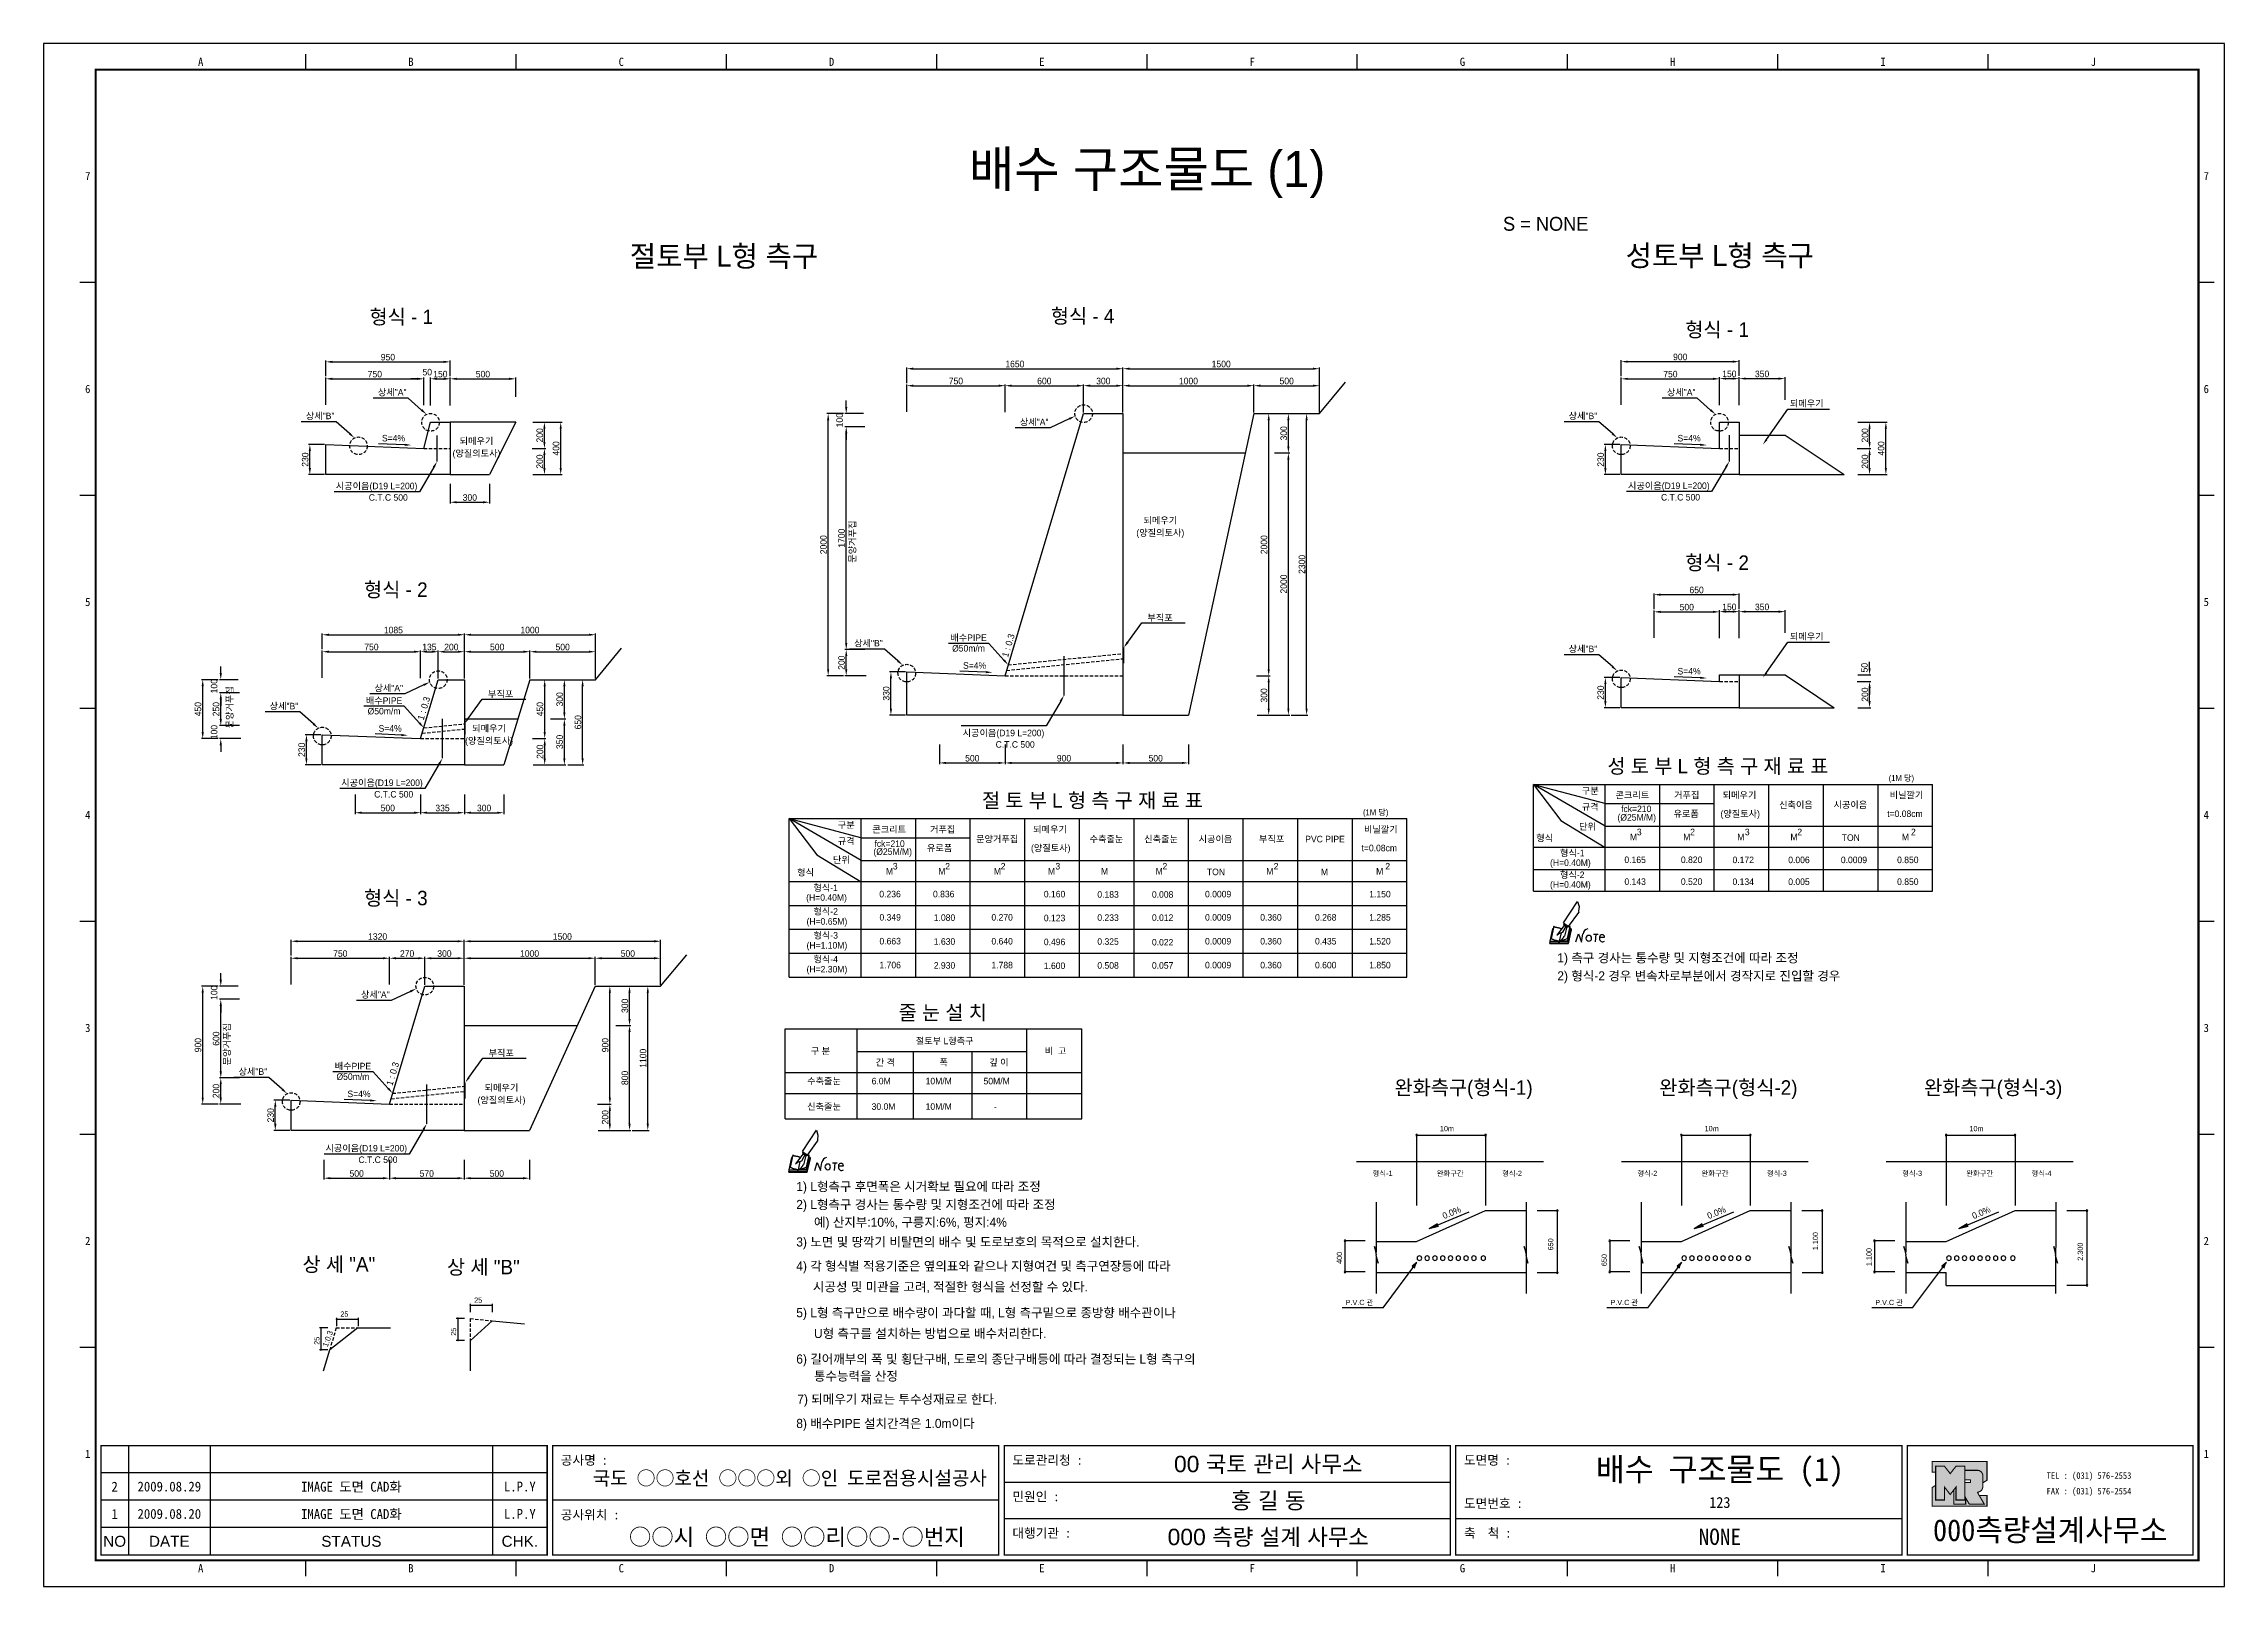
# Model space of a CAD drawing. Header units: millimetres. Extents: x 1057 to 1889, y -36 to 552.
import ezdxf
from ezdxf.enums import TextEntityAlignment as Align

# ---------------------------------------------------------------- set-up
doc = ezdxf.new("R2010")
doc.units = ezdxf.units.MM
doc.header["$LTSCALE"] = 0.2
doc.linetypes.add('HIDDEN', pattern=[9.525, 6.35, -3.175])
for name, color, linetype in [('CC-GSTR-0004', 4, 'Continuous'), ('CZ-DIMT-0002', 7, 'Continuous'), ('CZ-EXST-0002', 1, 'Continuous'), ('CZ-LIN2-0003', 3, 'Continuous'), ('CZ-LIN3-0005', 5, 'Continuous'), ('CZ-LINE-0001', 7, 'Continuous'), ('CZ-MACL-0006', 6, 'Continuous'), ('CZ-TEXT-BOX0', 7, 'Continuous'), ('TITLE', 7, 'Continuous')]:
    doc.layers.add(name, color=color, linetype=linetype)
doc.styles.add('견고딕', font='arial.ttf')
doc.styles.add('돋움', font='')
doc.styles.add('돋음체', font='')
doc.styles.get('돋움').set_extended_font_data('Dotum')
doc.styles.get('돋음체').set_extended_font_data('DotumChe')

msp = doc.modelspace()

# ---------------------------------------------------------------- texts
at = {"layer": 'CZ-DIMT-0002', "style": '돋움'}
for s, p in [('상세"A"', (1189.85, 419.13)), ('상세"A"', (1681.83, 419.13)), ('되메우기', (1729.75, 414.88)), ('상세"B"', (1162.35, 410.13)), ('상세"A"', (1434.88, 407.77)), ('상세"B"', (1644.33, 410.13)), ('S=4%', (1190.36, 401.63)), ('되메우기', (1222.02, 400.53)), ('S=4%', (1684.84, 401.63)), ('(양질의토사)', (1222.02, 395.83)), ('시공이음(D19 L=200)', (1183.88, 383.39)), ('시공이음(D19 L=200)', (1677.1, 383.48)), ('C.T.C 500', (1188.35, 379.01)), ('C.T.C 500', (1681.58, 379.09)), ('(양질의토사)', (1483.02, 365.55)), ('되메우기', (1483.02, 370.26)), ('부직포', (1482.92, 333.12)), ('상세"B"', (1371.63, 323.41)), ('배수PIPE', (1409.82, 325.5)), ('되메우기', (1729.75, 325.98)), ('Ø50m/m', (1409.82, 321.47)), ('상세"B"', (1644.33, 321.23)), ('S=4%', (1412.14, 314.9)), ('S=4%', (1684.84, 312.73)), ('상세"B"', (1148.54, 299.41)), ('배수PIPE', (1186.73, 301.5)), ('상세"A"', (1188.54, 306.27)), ('부직포', (1231.24, 304.02)), ('Ø50m/m', (1186.73, 297.48)), ('S=4%', (1189.05, 290.91)), ('되메우기', (1226.84, 290.91)), ('(양질의토사)', (1226.84, 286.2)), ('시공이음(D19 L=200)', (1423.16, 289.16)), ('C.T.C 500', (1427.63, 284.78)), ('시공이음(D19 L=200)', (1185.94, 270.17)), ('C.T.C 500', (1190.42, 265.78)), ('상세"A"', (1183.42, 189.33)), ('부직포', (1231.46, 167.03)), ('상세"B"', (1136.67, 159.97)), ('배수PIPE', (1174.85, 162.06)), ('Ø50m/m', (1174.85, 158.04)), ('S=4%', (1177.17, 151.47)), ('(양질의토사)', (1231.56, 149.08)), ('되메우기', (1231.56, 153.78)), ('시공이음(D19 L=200)', (1179.94, 130.73)), ('C.T.C 500', (1184.42, 126.34))]:
    msp.add_text(s, height=2.5, dxfattribs=at).set_placement(p, align=Align.MIDDLE_CENTER)
for s, rotation, p in [('문양거푸집', 90, (1365.5, 362.16)), ('1 : 0.3', 73.30076, (1424.99, 322.55)), ('문양거푸집', 90, (1127.79, 298.91)), ('1 : 0.3', 73.30076, (1201.91, 298.56)), ('문양거푸집', 90, (1126.78, 170.39)), ('1 : 0.3', 73.30076, (1190.03, 159.12))]:
    msp.add_text(s, height=2.5, rotation=rotation, dxfattribs=at).set_placement(p, align=Align.MIDDLE_CENTER)
for s, height, p in [('구분', 2.5, (1643.88, 265.87)), (' 콘크리트', 2.5, (1655.86, 264.19)), ('거푸집', 2.5, (1679.1, 264.19)), (' 되메우기', 2.5, (1696.74, 264.19)), ('비닐깔기', 2.5, (1761.37, 264.19)), ('규격', 2.5, (1643.88, 259.73)), ('(%%C25M/M)', 2.5, (1657.51, 255.71)), ('fck=210', 2.5, (1658.89, 258.96)), ('유로폼', 2.5, (1678.91, 257.09)), ('(양질토사)', 2.5, (1696.82, 257.09)), ('신축이음', 2.5, (1719.18, 260.5)), ('시공이음', 2.5, (1739.95, 260.5)), ('t=0.08cm', 2.5, (1760.46, 257.09)), ('구분', 2.5, (1359.91, 252.8)), (' 콘크리트', 2.5, (1372.19, 251.12)), ('거푸집', 2.5, (1395.12, 251.12)), ('문양거푸집', 2.5, (1412.71, 247.43)), (' 되메우기', 2.5, (1433.59, 251.12)), ('수축줄눈', 2.5, (1456.04, 247.43)), ('신축줄눈', 2.5, (1476.87, 247.43)), ('시공이음', 2.5, (1497.64, 247.43)), ('부직포', 2.5, (1520.7, 247.43)), ('PVC PIPE', 2.5, (1538.35, 247.43)), ('비닐깔기', 2.5, (1560.73, 251.12)), ('  형식', 2.5, (1624.71, 247.79)), ('  단위', 2.5, (1641.03, 252.2)), ('M', 2.5, (1662.27, 248.21)), ('3', 2.5, (1664.91, 250.14)), ('M', 2.5, (1682.61, 248.21)), ('2', 2.5, (1685.24, 250.14)), ('M', 2.5, (1703.26, 248.21)), ('3', 2.5, (1706.14, 250.14)), ('M', 2.5, (1723.53, 248.21)), ('2', 2.5, (1726.16, 250.14)), ('TON', 2.5, (1743.12, 247.97)), ('M', 2.5, (1766.03, 248.21)), ('2', 2.5, (1769.55, 250.14)), ('  단위', 2.5, (1356.26, 239.53)), ('규격', 2.5, (1359.91, 246.66)), ('(%%c25M/M)', 2.5, (1373.53, 242.64)), ('fck=210', 2.5, (1373.92, 245.67)), ('유로폼', 2.5, (1393.96, 244.02)), ('(양질토사)', 2.5, (1433.67, 244.02)), ('t=0.08cm', 2.5, (1559.82, 244.02)), ('형식', 2.5, (1344.41, 234.72)), ('M', 2.5, (1378.3, 235.15)), ('3', 2.5, (1380.93, 237.08)), ('M', 2.5, (1398.31, 235.15)), ('2', 2.5, (1400.94, 237.08)), ('M', 2.5, (1419.47, 235.15)), ('2', 2.5, (1422.1, 237.08)), ('M', 2.5, (1440.12, 235.15)), ('3', 2.5, (1442.99, 237.08)), ('M', 2.5, (1460.39, 235.15)), ('M', 2.5, (1481.22, 235.15)), ('2', 2.5, (1483.86, 237.08)), ('TON', 2.5, (1500.81, 234.9)), ('M', 2.5, (1523.47, 235.15)), ('2', 2.5, (1526.28, 237.08)), ('M', 2.5, (1544.31, 234.9)), ('M', 2.5, (1565.39, 235.15)), ('2', 2.5, (1568.91, 237.08)), ('1) 측구 경사는 통수량 및 지형조건에 따라 조정', 3.5, (1634.55, 201.61)), ('2) 형식-2 경우 변속차로부분에서 경작지로 진입할 경우', 3.5, (1634.55, 194.73)), ('구 분', 2.5, (1349.65, 166.57)), ('절토부 L형측구', 2.5, (1389.69, 170.42)), ('비  고', 2.5, (1438.91, 166.57)), ('간 격', 2.5, (1374.4, 162.23)), ('폭', 2.5, (1398.71, 162.23)), ('깊 이', 2.5, (1417.75, 162.23)), ('수축줄눈', 2.5, (1348.22, 155.09)), ('6.0M', 2.5, (1372.84, 155.09)), ('10M/M', 2.5, (1393.44, 155.09)), ('50M/M', 2.5, (1415.56, 155.09)), ('신축줄눈', 2.5, (1348.22, 145.38)), ('30.0M', 2.5, (1372.84, 145.38)), ('10M/M', 2.5, (1393.44, 145.38)), ('-', 2.5, (1419.55, 145.38)), ('10m', 2, (1589.73, 137.22)), ('10m', 2, (1690.79, 137.22)), ('10m', 2, (1791.85, 137.22)), ('1) L형측구 후면폭은 시거확보 필요에 따라 조정', 3.5, (1344.08, 114.38)), ('형식-1', 2, (1564.05, 120.14)), ('완화구간', 2, (1588.51, 120.14)), ('형식-2', 2, (1613.45, 120.14)), ('형식-2', 2, (1665.11, 120.14)), ('완화구간', 2, (1689.57, 120.14)), ('형식-3', 2, (1714.51, 120.14)), ('형식-3', 2, (1766.17, 120.14)), ('완화구간', 2, (1790.63, 120.14)), ('형식-4', 2, (1815.57, 120.14)), ('2) L형측구 경사는 통수량 및 지형조건에 따라 조정', 3.5, (1344.08, 107.5)), ('예) 산지부:10%, 구릉지:6%, 평지:4%', 3.5, (1350.83, 100.74)), ('3) 노면 및 땅깍기 비탈면의 배수 및 도로보호의 목적으로 설치한다.', 3.5, (1344.08, 93.23)), ('4) 각 형식별 적용기준은 옆의표와 같으나 지형여건 및 측구연장등에 따라', 3.5, (1344.08, 84.04)), ('시공성 및 미관을 고려, 적절한 형식을 선정할 수 있다.', 3.5, (1350.42, 76.11)), ('25', 2, (1170.05, 66.44)), ('25', 2, (1221.14, 71.76)), ('5) L형 측구만으로 배수량이 과다할 때, L형 측구밑으로 종방향 배수관이나', 3.5, (1344.08, 66.24)), ('P.V.C 관', 2, (1553.77, 70.88)), ('P.V.C 관', 2, (1654.83, 70.88)), ('P.V.C 관', 2, (1755.9, 70.88)), ('U형 측구를 설치하는 방법으로 배수처리한다.', 3.5, (1350.83, 58.31)), ('6) 길어깨부의 폭 및 횡단구배, 도로의 종단구배등에 따라 결정되는 L형 측구의', 3.5, (1344.08, 48.56)), ('통수능력을 산정', 3.5, (1350.83, 42.05)), ('7) 되메우기 재료는 투수성재료로 한다.', 3.5, (1344.46, 33.22)), ('8) 배수PIPE 설치간격은 1.0m이다', 3.5, (1344.08, 23.98))]:
    msp.add_text(s, height=height, dxfattribs=at).set_placement(p)
for s, p in [('형식-1', (1644.91, 243.37)), ('(H=0.40M)', (1647.31, 239.66)), ('형식-2', (1644.91, 235.04)), ('(H=0.40M)', (1363.39, 226.37)), ('형식-1', (1359.95, 230.08)), ('(H=0.40M)', (1647.31, 231.33)), ('(H=0.65M)', (1363.54, 217.26)), ('형식-2', (1359.98, 221.07)), ('(H=1.10M)', (1363.54, 208.15)), ('형식-3', (1359.98, 211.95)), ('(H=2.30M)', (1363.54, 199.03)), ('형식-4', (1359.98, 202.84))]:
    msp.add_text(s, height=2.5, dxfattribs=at).set_placement(p, align=Align.MIDDLE_RIGHT)
for s, p in [('0.165', (1668.34, 239.52)), ('0.820', (1689.9, 239.52)), ('0.172', (1709.6, 239.49)), ('0.006', (1730.87, 239.49)), ('0.0009', (1752.77, 239.49)), ('0.850', (1772.42, 239.49)), ('0.143', (1668.34, 231.19)), ('0.520', (1689.9, 231.19)), ('0.134', (1709.6, 231.16)), ('0.005', (1730.87, 231.16)), ('0.850', (1772.42, 231.16)), ('0.236', (1383.96, 226.45)), ('0.836', (1404.44, 226.45)), ('0.160', (1446.75, 226.42)), ('0.183', (1467.17, 226.3)), ('0.008', (1488, 226.3)), ('0.0009', (1510.09, 226.42)), ('1.150', (1570.95, 226.42)), ('0.349', (1384.01, 217.59)), ('1.080', (1404.74, 217.45)), ('0.270', (1426.74, 217.56)), ('0.123', (1446.75, 217.31)), ('0.233', (1467.17, 217.45)), ('0.012', (1488, 217.45)), ('0.0009', (1510.09, 217.56)), ('0.360', (1529.34, 217.56)), ('0.268', (1550.25, 217.56)), ('1.285', (1570.95, 217.56)), ('0.663', (1384.01, 208.48)), ('1.630', (1404.74, 208.34)), ('0.640', (1426.74, 208.45)), ('0.496', (1446.75, 208.19)), ('0.325', (1467.17, 208.34)), ('0.022', (1488, 208.08)), ('0.0009', (1510.09, 208.45)), ('0.360', (1529.34, 208.45)), ('0.435', (1550.25, 208.45)), ('1.520', (1570.95, 208.45)), ('1.706', (1384.01, 199.37)), ('2.930', (1404.74, 199.22)), ('1.788', (1426.74, 199.34)), ('1.600', (1446.75, 199.08)), ('0.508', (1467.17, 199.22)), ('0.057', (1488, 199.22)), ('0.0009', (1510.09, 199.34)), ('0.360', (1529.34, 199.34)), ('0.600', (1550.25, 199.34)), ('1.850', (1570.95, 199.34))]:
    msp.add_text(s, height=2.5, dxfattribs=at).set_placement(p, align=Align.RIGHT)
for s, height, rotation, p in [('0.0%', 2.446, 23.0939, (1591.34, 103.63)), ('0.0%', 2.446, 23.0939, (1692.4, 103.63)), ('0.0%', 2.446, 23.0939, (1793.46, 103.63)), ('650', 2, 90, (1633.01, 91.75)), ('1.100', 2, 90, (1734.07, 91.8)), ('1.100', 2, 90, (1754.51, 85.73)), ('2.300', 2, 90, (1835.13, 87.82)), ('400', 2, 90, (1552.38, 86.58)), ('650', 2, 90, (1653.44, 85.73)), ('25', 2, 90, (1162.08, 55.74)), ('1:0.3', 2.167, 70.182, (1165.21, 54.72)), ('25', 2, 90, (1214.26, 59.19))]:
    msp.add_text(s, height=height, rotation=rotation, dxfattribs=at).set_placement(p)
at = {"layer": 'CZ-LINE-0001', "char_height": 2.5, "attachment_point": 5, "style": '돋움'}
for s, insert in [('\\A1;950', (1188.23, 432.52)), ('\\A1;900', (1681.46, 432.61)), ('\\A1;750', (1183.23, 426.05)), ('\\A1;50', (1203.23, 426.8)), ('\\A1;150', (1208.23, 426.05)), ('\\A1;500', (1224.48, 426.05)), ('\\A1;750', (1405.01, 423.43)), ('\\A1;1650', (1427.51, 429.91)), ('\\A1;600', (1438.76, 423.43)), ('\\A1;300', (1461.26, 423.43)), ('\\A1;1000', (1493.76, 423.43)), ('\\A1;1500', (1506.26, 429.91)), ('\\A1;500', (1531.26, 423.43)), ('\\A1;750', (1677.71, 426.05)), ('\\A1;150', (1700.21, 426.14)), ('\\A1;350', (1712.71, 426.13)), ('\\A1;300', (1219.48, 378.96)), ('\\A1;650', (1687.71, 343.7)), ('\\A1;500', (1683.96, 337.15)), ('\\A1;150', (1700.21, 337.23)), ('\\A1;350', (1712.71, 337.23)), ('\\A1;1085', (1190.3, 328.41)), ('\\A1;1000', (1242.42, 328.41)), ('\\A1;750', (1181.92, 321.93)), ('\\A1;135', (1204.05, 321.94)), ('\\A1;200', (1212.42, 321.93)), ('\\A1;500', (1229.92, 321.93)), ('\\A1;500', (1254.92, 321.93)), ('\\A1;500', (1411.26, 279.5)), ('\\A1;900', (1446.26, 279.5)), ('\\A1;500', (1481.26, 279.5)), ('\\A1;500', (1188.17, 260.51)), ('\\A1;335', (1209.05, 260.51)), ('\\A1;300', (1224.92, 260.51)), ('\\A1;1320', (1184.29, 211.47)), ('\\A1;1500', (1254.79, 211.47)), ('\\A1;750', (1170.04, 204.99)), ('\\A1;270', (1195.54, 204.99)), ('\\A1;300', (1209.79, 204.99)), ('\\A1;1000', (1242.29, 205)), ('\\A1;500', (1279.79, 204.99)), ('\\A1;500', (1176.29, 121.07)), ('\\A1;570', (1203.04, 121.07)), ('\\A1;500', (1229.79, 121.07))]:
    msp.add_mtext(s, dxfattribs=dict(at, insert=insert))
at = {"layer": 'CZ-LINE-0001', "char_height": 2.5, "attachment_point": 5, "rotation": 90, "style": '돋움'}
for s, insert in [('\\A1;100', (1360.61, 408.48)), ('\\A1;200', (1246.17, 402.71)), ('\\A1;400', (1252.39, 397.71)), ('\\A1;300', (1530.13, 403.48)), ('\\A1;200', (1751.95, 402.71)), ('\\A1;400', (1758.16, 397.71)), ('\\A1;230', (1156.64, 393.46)), ('\\A1;200', (1246.17, 392.71)), ('\\A1;230', (1651.12, 393.46)), ('\\A1;200', (1751.95, 392.71)), ('\\A1;1700', (1361.36, 363.48)), ('\\A1;2000', (1354.47, 360.98)), ('\\A1;2000', (1522.61, 360.98)), ('\\A1;2300', (1537.09, 353.48)), ('\\A1;2000', (1530.13, 345.98)), ('\\A1;200', (1361.36, 315.98)), ('\\A1;100', (1121.89, 306.99)), ('\\A1;50', (1751.77, 314.07)), ('\\A1;450', (1115.74, 298.24)), ('\\A1;250', (1122.64, 298.24)), ('\\A1;450', (1246.27, 298.24)), ('\\A1;300', (1253.79, 301.99)), ('\\A1;330', (1378.42, 304.23)), ('\\A1;300', (1522.61, 303.48)), ('\\A1;230', (1651.12, 304.56)), ('\\A1;200', (1751.95, 303.81)), ('\\A1;100', (1121.89, 289.49)), ('\\A1;650', (1260.75, 293.24)), ('\\A1;230', (1155.33, 282.74)), ('\\A1;200', (1246.27, 281.99)), ('\\A1;350', (1253.79, 285.74)), ('\\A1;100', (1121.89, 190.05)), ('\\A1;300', (1278.66, 185.05)), ('\\A1;600', (1122.64, 172.55)), ('\\A1;900', (1115.75, 170.05)), ('\\A1;900', (1271.15, 170.05)), ('\\A1;1100', (1285.62, 165.05)), ('\\A1;800', (1278.66, 157.55)), ('\\A1;200', (1122.64, 152.55)), ('\\A1;230', (1143.45, 143.3)), ('\\A1;200', (1271.15, 142.55))]:
    msp.add_mtext(s, dxfattribs=dict(at, insert=insert))
at = {"layer": 'CZ-TEXT-BOX0', "style": '돋움'}
for s, height, p in [('절토부 L형 측구', 8, (1280.55, 467.08)), ('성토부 L형 측구', 8, (1660.65, 467.27)), ('형식 - 1', 5.514, (1181.19, 445.17)), ('형식 - 4', 5.514, (1441.24, 445.46)), ('형식 - 1', 5.514, (1683.42, 440.28)), ('형식 - 2', 5.514, (1683.42, 351.38)), ('형식 - 2', 5.514, (1179.12, 341.08)), ('성 토 부 L 형 측 구 재 료 표', 5.5134, (1653.69, 273.74)), ('절 토 부 L 형 측 구 재 료 표', 5.5135, (1414.95, 260.67)), ('  (1M 당)', 2.233, (1759.4, 270.85)), ('  (1M 당)', 2.233, (1558.76, 257.78)), ('형식 - 3', 5.514, (1179.12, 223.42)), ('줄 눈 설 치', 5.514, (1383.14, 179.71)), ('완화측구(형식-1)', 5.514, (1572.42, 151.12)), ('완화측구(형식-2)', 5.514, (1673.48, 151.12)), ('완화측구(형식-3)', 5.514, (1774.55, 151.12)), ('상 세 "A"', 5.514, (1155.61, 83.68)), ('상 세 "B"', 5.514, (1210.76, 82.63))]:
    msp.add_text(s, height=height, dxfattribs=at).set_placement(p)
at = {"layer": 'TITLE', "color": 3, "linetype": 'Continuous', "style": '돋음체'}
for s, p in [('A', (1116.75, 545.22)), ('B', (1197.01, 545.22)), ('C', (1277.28, 545.22)), ('D', (1357.54, 545.22)), ('E', (1437.81, 545.22)), ('F', (1518.07, 545.22)), ('G', (1598.33, 545.22)), ('H', (1678.6, 545.22)), ('I', (1758.86, 545.22)), ('J', (1839.12, 545.22)), ('7', (1073.65, 501.63)), ('7', (1882.23, 501.63)), ('6', (1073.65, 420.38)), ('6', (1882.23, 420.38)), ('5', (1073.65, 339.12)), ('5', (1882.23, 339.12)), ('4', (1073.65, 257.87)), ('4', (1882.23, 257.87)), ('3', (1073.65, 176.61)), ('3', (1882.23, 176.61)), ('2', (1073.65, 95.36)), ('2', (1882.23, 95.36)), ('1', (1073.65, 14.1)), ('1', (1882.23, 14.1)), ('A', (1116.75, -29.51)), ('B', (1197.01, -29.51)), ('C', (1277.28, -29.51)), ('D', (1357.54, -29.51)), ('E', (1437.81, -29.51)), ('F', (1518.07, -29.51)), ('G', (1598.33, -29.51)), ('H', (1678.6, -29.51)), ('I', (1758.86, -29.51)), ('J', (1839.12, -29.51))]:
    msp.add_text(s, height=3.13, dxfattribs=at).set_placement(p, align=Align.MIDDLE)
at = {"layer": 'TITLE', "style": '돋움'}
msp.add_text('배수 구조물도 (1)', height=13.8017, dxfattribs=at).set_placement((1477.94, 504.31), align=Align.MIDDLE_CENTER)
msp.add_text('S = NONE', height=5.308, dxfattribs=at).set_placement((1613.82, 483.41), align=Align.MIDDLE_LEFT)
at = {"layer": 'TITLE', "style": '돋음체'}
for s, p in [('공사명 : ', (1254.2, 9.97)), ('도로관리청 :', (1426.57, 9.97)), ('도면명 :', (1598.93, 9.97)), ('민원인 :', (1426.57, -3.94)), ('공사위치 :', (1254.2, -10.89)), ('도면번호 :', (1598.93, -6.53)), ('대행기관 :', (1426.57, -17.85)), ('축  척 :', (1598.93, -17.85))]:
    msp.add_text(s, height=3.546, dxfattribs=at).set_placement(p)
at = {"layer": 'TITLE', "color": 7, "linetype": 'Continuous'}
for s, height, style, p in [('00 국토 관리 사무소', 6.2583, '견고딕', (1524.22, 10.32)), ('국도 ○○호선 ○○○외 ○인 도로점용시설공사', 5.3084, '돋음체', (1341.58, 4.92)), ('홍 길 동', 6.258, '견고딕', (1524.22, -3.59)), ('○○시 ○○면 ○○리○○-○번지', 6.2583, '돋음체', (1344.32, -17.49)), ('000 측량 설계 사무소', 6.2583, '견고딕', (1524.22, -17.5))]:
    msp.add_text(s, height=height, dxfattribs=dict(at, style=style)).set_placement(p, align=Align.MIDDLE)
at = {"layer": 'TITLE', "color": 7, "linetype": 'Continuous', "style": '돋음체'}
msp.add_text('배수 구조물도 (1)', height=8.8, dxfattribs=at).set_placement((1696.59, 8.22), align=Align.MIDDLE_CENTER)
at = {"layer": 'TITLE', "color": 1, "linetype": 'Continuous', "style": '돋음체'}
msp.add_text('2', height=3.75, dxfattribs=at).set_placement((1083.92, 1.62), align=Align.MIDDLE)
at = {"layer": 'TITLE', "linetype": 'Continuous'}
for s, height, style, p in [('2009.08.29', 3.755, '돋음체', (1104.78, 1.62)), ('L.P.Y', 3.755, '돋음체', (1238.56, 1.62)), ('1', 3.75, '돋음체', (1083.92, -8.81)), ('2009.08.20', 3.755, '돋음체', (1104.78, -8.81)), ('L.P.Y', 3.755, '돋음체', (1238.56, -8.81)), ('123', 4.172, '돋음체', (1696.59, -4.45)), ('NONE', 6.258, '돋음체', (1696.59, -17.5)), ('NO', 4.172, '견고딕', (1083.92, -19.24)), ('DATE', 4.172, '견고딕', (1104.78, -19.24)), ('STATUS', 4.172, '견고딕', (1174.28, -19.24)), ('CHK.', 4.172, '견고딕', (1238.56, -19.24))]:
    msp.add_text(s, height=height, dxfattribs=dict(at, style=style)).set_placement(p, align=Align.MIDDLE)
at = {"layer": 'TITLE', "style": '돋음체'}
for p in [(1174.28, 1.62), (1174.28, -8.81)]:
    msp.add_text('IMAGE 도면 CAD화', height=3.755, dxfattribs=at).set_placement(p, align=Align.MIDDLE)
at = {"layer": 'TITLE', "color": 180, "style": '돋음체'}
for s, p in [('TEL : (031) 576-2553', (1821.3, 4.6)), ('FAX : (031) 576-2554', (1821.3, -1.35))]:
    msp.add_text(s, height=2.5033, dxfattribs=at).set_placement(p)
msp.add_text('000측량설계사무소', height=8.344, dxfattribs=at).set_placement((1822.67, -19.17), align=Align.CENTER)

# ---------------------------------------------------------------- blocks, each defined once
blk = doc.blocks.new('note')
for p, q in [((0.85, 3.5), (3.53, 7.57)), ((1.8, 2.79), (3.74, 5.46)), ((3.53, 7.57), (3.8, 6.64)), ((3.8, 6.64), (3.69, 5.72)), ((3.69, 5.72), (3.74, 5.46)), ((-1.24, 2.36), (-1.77, 0)), ((-1.77, 0), (1.77, 0)), ((-1.77, 0), (-1.77, -0.3)), ((-1.53, 0.52), (-1.55, 0.54)), ((-1.01, 2.9), (-1.53, 0.52)), ((-1.48, 0.48), (-1.53, 0.52)), ((-1.43, 0.44), (-1.48, 0.48)), ((-1.38, 0.41), (-1.43, 0.44)), ((-1.33, 0.4), (-1.38, 0.41)), ((-1.27, 0.37), (-1.33, 0.4)), ((-1.22, 0.35), (-1.27, 0.37)), ((-1.13, 2.36), (-1.24, 2.36)), ((-1.17, 0.33), (-1.22, 0.35)), ((-1.12, 0.32), (-1.17, 0.33)), ((-1.02, 0.25), (-1.12, 0.32)), ((-0.97, 0.22), (-1.02, 0.25)), ((-1, 2.9), (-1.01, 2.9)), ((-0.98, 2.85), (-1, 2.9)), ((-0.95, 2.8), (-0.98, 2.85)), ((-0.93, 0.21), (-0.97, 0.22)), ((-0.9, 2.75), (-0.95, 2.8)), ((-0.88, 0.19), (-0.93, 0.21)), ((-0.85, 2.72), (-0.9, 2.75)), ((-0.8, 0.18), (-0.88, 0.19)), ((-0.79, 2.69), (-0.85, 2.72)), ((-0.75, 0.17), (-0.8, 0.18)), ((-0.74, 2.68), (-0.79, 2.69)), ((-0.7, 0.16), (-0.75, 0.17)), ((-0.69, 2.65), (-0.74, 2.68)), ((-0.64, 0.15), (-0.7, 0.16)), ((-0.64, 2.65), (-0.69, 2.65)), ((-0.59, 2.63), (-0.64, 2.65)), ((-0.58, 0.14), (-0.64, 0.15)), ((-0.54, 2.62), (-0.59, 2.63)), ((-0.53, 0.13), (-0.58, 0.14)), ((-0.48, 2.61), (-0.54, 2.62)), ((-0.48, 0.12), (-0.53, 0.13)), ((-0.43, 2.61), (-0.48, 2.61)), ((-0.43, 0.11), (-0.48, 0.12)), ((0.75, 2.77), (-0.46, 1.16)), ((0.37, 2.24), (-0.46, 1.16)), ((-0.46, 1.16), (-0.08, 1.47)), ((-0.38, 2.59), (-0.43, 2.61)), ((-0.38, 0.08), (-0.43, 0.11)), ((-0.33, 2.59), (-0.38, 2.59)), ((-0.29, 0.06), (-0.38, 0.08)), ((-0.27, 2.58), (-0.33, 2.59)), ((-0.23, 0.05), (-0.29, 0.06)), ((-0.22, 2.57), (-0.27, 2.58)), ((-0.16, 0.04), (-0.23, 0.05)), ((-0.17, 2.56), (-0.22, 2.57)), ((-0.12, 2.55), (-0.17, 2.56)), ((-0.11, 0.03), (-0.16, 0.04)), ((-0.07, 2.53), (-0.12, 2.55)), ((-0.04, 0.02), (-0.11, 0.03)), ((-0.08, 1.47), (0.72, 1.75)), ((-0.01, 2.51), (-0.07, 2.53)), ((-0.05, -0.3), (-0.05, 0)), ((0, 0), (-0.04, 0.02)), ((0.04, 2.5), (-0.01, 2.51)), ((0.37, 1.63), (0, 0)), ((0, 0), (1.6, 0.53)), ((0, 0), (1.65, 0.18)), ((0, 0.01), (0.06, 0.04)), ((0, -0.3), (0, 0)), ((0.09, 2.48), (0.04, 2.5)), ((0.05, -0.3), (0.05, 0)), ((0.06, 0.04), (0.11, 0.07)), ((0.14, 2.48), (0.09, 2.48)), ((0.11, 0.07), (0.16, 0.09)), ((0.2, 2.47), (0.14, 2.48)), ((0.16, 0.09), (0.21, 0.12)), ((0.26, 2.43), (0.18, 2.46)), ((0.21, 0.12), (0.27, 0.14)), ((0.34, 2.4), (0.26, 2.43)), ((0.27, 0.14), (0.36, 0.19)), ((0.45, 2.37), (0.34, 2.4)), ((0.36, 0.19), (0.41, 0.22)), ((0.41, 0.22), (0.46, 0.27)), ((0.46, 0.27), (0.51, 0.3)), ((0.51, 0.3), (0.56, 0.34)), ((0.56, 0.34), (0.6, 0.4)), ((0.6, 0.4), (0.64, 0.45)), ((0.64, 0.45), (0.67, 0.51)), ((0.67, 0.51), (0.74, 0.58)), ((0.72, 1.75), (1.16, 2.53)), ((0.74, 0.58), (0.79, 0.63)), ((1, 3.1), (0.75, 2.77)), ((0.79, 0.63), (0.83, 0.68)), ((0.83, 0.68), (0.86, 0.73)), ((0.85, 3.5), (1.8, 2.79)), ((1, 3.4), (0.85, 3.21)), ((0.85, 3.21), (1.52, 2.71)), ((0.86, 0.73), (0.89, 0.79)), ((0.89, 0.84), (0.92, 0.89)), ((0.89, 0.79), (0.89, 0.84)), ((0.92, 0.89), (0.96, 0.95)), ((0.96, 0.95), (1.01, 0.97)), ((1.47, 2.74), (1.01, 0.97)), ((1.16, 2.53), (1.37, 2.82)), ((2.13, 2.84), (1.44, 2.63)), ((1.52, 2.71), (1.66, 2.9)), ((1.6, 0.53), (2.13, 2.84)), ((1.65, 0.18), (2.19, 2.48)), ((1.77, 0), (2.3, 2.36)), ((1.77, -0.3), (2.3, 2.07)), ((1.77, -0.38), (2.3, 1.99)), ((1.77, -0.44), (2.3, 1.93)), ((1.77, 0), (1.77, -0.3)), ((2.19, 2.48), (2.04, 2.47)), ((2.3, 2.36), (2.16, 2.36)), ((2.3, 2.36), (2.3, 2.07)), ((3.21, -0.08), (3.68, 1.4)), ((3.68, 1.4), (4.26, -0.14)), ((4.26, -0.14), (4.56, 1.44)), ((6.55, 1.34), (7.46, 1.34)), ((7.01, 1.34), (6.87, -0.11)), ((7.71, 0.77), (7.71, 0.55)), ((7.71, 0.77), (8.67, 0.77)), ((-1.77, -0.3), (1.77, -0.3)), ((-1.77, -0.43), (-1.77, -0.3)), ((-1.77, -0.37), (1.77, -0.37)), ((-1.77, -0.43), (1.77, -0.43))]:
    blk.add_line(p, q)
for centre, major_axis, start_param, end_param in [((0.4, 2.31), (0.0702, 0.0702), 3.283946, 6.425539), ((5.68, 1.23), (-0.806, 0.806), -0.591174, 0.597824), ((5.66, 0.58), (-0.378, 0.378), 3.926991, 10.210176), ((8.3, 0.49), (0.422, 0.422), 2.265602, 4.634911), ((8.19, 0.77), (-0.342, 0.342), 3.926991, 7.068583)]:
    blk.add_ellipse(centre, major_axis=major_axis, ratio=1, start_param=start_param, end_param=end_param)

# ---------------------------------------------------------------- hatches: boundary and pattern name
at = {"layer": 'TITLE', "ltscale": 150}
h = msp.add_hatch(color=8, dxfattribs=at)
edge = h.paths.add_edge_path()
edge.add_line((1798.55, 11.2), (1777.58, 11.2))
edge.add_line((1777.58, 11.2), (1777.58, 7.11))
edge.add_line((1777.58, 7.11), (1778.97, 7.11))
edge.add_line((1778.97, 7.11), (1778.97, 9.42))
edge.add_line((1778.97, 9.42), (1782.3, 9.42))
edge.add_line((1782.3, 9.42), (1784.51, 6.57))
edge.add_line((1784.51, 6.57), (1786.73, 9.42))
edge.add_line((1786.73, 9.42), (1790.06, 9.42))
edge.add_line((1790.06, 9.42), (1790.06, 7.85))
edge.add_line((1790.06, 7.85), (1794.85, 7.85))
edge.add_arc((1794.85, 5.75), 2.1, 0, 90, ccw=False)
edge.add_line((1796.95, 5.75), (1796.95, 3.07))
edge.add_line((1796.95, 3.07), (1798.55, 4.06))
edge.add_line((1798.55, 4.06), (1798.55, 11.2))
h.paths.add_polyline_path([(1785.86, 0.34), (1784.51, -1.39), (1782.3, 1.47), (1782.3, -3.47), (1778.97, -3.47), (1778.97, 2.13), (1777.58, 1.26), (1777.58, -5.88), (1798.55, -5.88), (1798.55, -1.79), (1795.61, -1.79), (1797.49, -5.04), (1791.78, -5.04), (1790.4, -2.66), (1790.4, -5.04), (1785.86, -5.04)])
msp.add_hatch(color=5, dxfattribs=at).paths.add_polyline_path([(1790.06, 9.42), (1786.73, 9.42), (1784.51, 6.57), (1782.3, 9.42), (1778.97, 9.42), (1778.97, -3.47), (1782.3, -3.47), (1782.3, 1.47), (1784.51, -1.39), (1786.73, 1.47), (1786.73, -3.47), (1790.06, -3.47)])
h = msp.add_hatch(color=161, dxfattribs=at)
edge = h.paths.add_edge_path()
edge.add_arc((1794.85, 5.75), 2.1, 360, 450)
edge.add_line((1794.85, 7.85), (1790.06, 7.85))
edge.add_line((1790.06, 7.85), (1790.06, 4.21))
edge.add_line((1790.06, 4.21), (1792.02, 4.21))
edge.add_arc((1792.02, 3.99), 0.222, 0, 90, ccw=False)
edge.add_line((1792.24, 3.99), (1792.24, 3.38))
edge.add_arc((1792.02, 3.38), 0.222, -90, 0, ccw=False)
edge.add_line((1792.02, 3.16), (1790.06, 3.16))
edge.add_line((1790.06, 3.16), (1790.06, -3.47))
edge.add_line((1790.06, -3.47), (1786.73, -3.47))
edge.add_line((1786.73, -3.47), (1786.73, 1.47))
edge.add_line((1786.73, 1.47), (1785.86, 0.34))
edge.add_line((1785.86, 0.34), (1785.86, -5.04))
edge.add_line((1785.86, -5.04), (1790.4, -5.04))
edge.add_line((1790.4, -5.04), (1790.4, -2.66))
edge.add_line((1790.4, -2.66), (1791.78, -5.04))
edge.add_line((1791.78, -5.04), (1797.49, -5.04))
edge.add_line((1797.49, -5.04), (1794.85, -0.49))
edge.add_arc((1794.85, 1.61), 2.1, 270, 360)
edge.add_line((1796.95, 1.61), (1796.95, 5.75))

# ---------------------------------------------------------------- linework, layer by layer
at = {"layer": 'CC-GSTR-0004'}
for p, q in [((1469.1, 315.77), (1469.1, 321.77)), ((1217.64, 288.55), (1217.64, 294.55)), ((1217.64, 149.67), (1217.64, 155.67))]:
    msp.add_line(p, q, dxfattribs=at)
at = {"layer": 'CZ-EXST-0002'}
for p, q in [((1703.96, 402.79), (1721.46, 402.79)), ((1721.46, 402.79), (1744.08, 387.71)), ((1703.96, 387.71), (1744.08, 387.71)), ((1703.96, 311.31), (1721.46, 311.31)), ((1721.46, 311.31), (1740.21, 298.81)), ((1703.96, 298.81), (1740.21, 298.81))]:
    msp.add_line(p, q, dxfattribs=at)
at = {"layer": 'CZ-LIN2-0003'}
for p, q in [((1543.76, 410.98), (1553.76, 422.98)), ((1423.76, 310.98), (1453.76, 410.98)), ((1453.76, 410.98), (1468.76, 410.98)), ((1468.76, 410.98), (1468.76, 295.98)), ((1518.76, 410.98), (1493.76, 295.98)), ((1518.76, 410.98), (1543.76, 410.98)), ((1201.98, 397.71), (1204.48, 407.71)), ((1204.48, 407.71), (1211.98, 407.71)), ((1211.98, 407.71), (1211.98, 387.71)), ((1236.98, 407.71), (1211.98, 407.71)), ((1236.98, 407.71), (1226.98, 387.71)), ((1696.46, 407.71), (1703.96, 407.71)), ((1696.46, 397.71), (1696.46, 407.71)), ((1703.96, 407.71), (1703.96, 387.71)), ((1164.48, 387.71), (1164.48, 399.21)), ((1164.48, 399.21), (1201.98, 397.71)), ((1468.76, 395.98), (1515.35, 395.98)), ((1658.96, 399.21), (1696.46, 397.71)), ((1658.96, 387.71), (1658.96, 399.21)), ((1211.98, 387.71), (1164.48, 387.71)), ((1211.98, 387.71), (1226.98, 387.71)), ((1703.96, 387.71), (1658.96, 387.71)), ((1267.42, 309.49), (1277.42, 321.49)), ((1200.67, 286.99), (1207.42, 309.49)), ((1207.42, 309.49), (1217.42, 309.49)), ((1217.42, 309.49), (1217.42, 276.99)), ((1242.42, 309.49), (1232.42, 276.99)), ((1242.42, 309.49), (1267.42, 309.49)), ((1386.26, 312.48), (1423.76, 310.98)), ((1386.26, 295.98), (1386.26, 312.48)), ((1658.96, 298.81), (1658.96, 310.31)), ((1658.96, 310.31), (1696.46, 308.81)), ((1696.46, 311.31), (1703.96, 311.31)), ((1696.46, 308.81), (1696.46, 311.31)), ((1703.96, 311.31), (1703.96, 298.81)), ((1217.42, 294.49), (1237.81, 294.49)), ((1468.76, 295.98), (1386.26, 295.98)), ((1468.76, 295.98), (1493.76, 295.98)), ((1703.96, 298.81), (1658.96, 298.81)), ((1163.17, 288.49), (1200.67, 286.99)), ((1163.17, 276.99), (1163.17, 288.49)), ((1217.42, 276.99), (1163.17, 276.99)), ((1217.42, 276.99), (1232.42, 276.99)), ((1625.4, 269.54), (1715.3, 269.54)), ((1625.4, 228.79), (1625.4, 269.54)), ((1715.3, 269.54), (1777.8, 269.54)), ((1777.8, 228.79), (1777.8, 269.54)), ((1341.42, 196.03), (1341.42, 256.47)), ((1341.42, 256.47), (1473, 256.47)), ((1473, 256.47), (1577.16, 256.47)), ((1577.16, 196.03), (1577.16, 256.47)), ((1625.4, 245.55), (1715.3, 245.55)), ((1715.3, 245.55), (1777.8, 245.55)), ((1625.4, 228.79), (1715.3, 228.79)), ((1715.3, 228.79), (1777.8, 228.79)), ((1292.29, 192.55), (1302.29, 204.55)), ((1188.79, 147.55), (1202.29, 192.55)), ((1202.29, 192.55), (1217.29, 192.55)), ((1217.29, 192.55), (1217.29, 137.55)), ((1267.29, 192.55), (1242.29, 137.55)), ((1267.29, 192.55), (1292.29, 192.55)), ((1341.42, 196.03), (1577.16, 196.03)), ((1217.29, 177.55), (1260.48, 177.55)), ((1339.89, 176.23), (1453.04, 176.23)), ((1339.89, 159.59), (1339.89, 176.23)), ((1453.04, 141.88), (1453.04, 176.23)), ((1339.89, 141.88), (1339.89, 159.59)), ((1151.29, 137.55), (1151.29, 149.05)), ((1151.29, 149.05), (1188.79, 147.55)), ((1339.89, 141.88), (1453.04, 141.88)), ((1217.29, 137.55), (1151.29, 137.55)), ((1217.29, 137.55), (1242.29, 137.55)), ((1580.84, 95.11), (1607.15, 106.96)), ((1607.15, 106.96), (1622.68, 106.96)), ((1681.9, 95.11), (1708.21, 106.96)), ((1708.21, 106.96), (1723.74, 106.96)), ((1782.96, 95.11), (1809.27, 106.96)), ((1809.27, 106.96), (1824.8, 106.96)), ((1565.45, 95.11), (1580.84, 95.11)), ((1666.51, 95.11), (1681.9, 95.11)), ((1767.57, 95.11), (1782.96, 95.11)), ((1565.45, 83.27), (1580.84, 83.27)), ((1580.84, 83.27), (1622.62, 83.27)), ((1666.51, 83.27), (1681.9, 83.27)), ((1681.9, 83.27), (1723.74, 83.27)), ((1767.57, 83.27), (1782.96, 83.27)), ((1782.96, 78.41), (1782.96, 83.27)), ((1782.96, 78.41), (1824.8, 78.41)), ((1176.79, 62.16), (1166, 53.83)), ((1176.79, 62.16), (1189.22, 62.16)), ((1219.64, 57.22), (1227.98, 64.91)), ((1227.98, 64.91), (1240.4, 63.67)), ((1163.65, 45.75), (1166, 53.83)), ((1219.64, 57.22), (1219.64, 45.75))]:
    msp.add_line(p, q, dxfattribs=at)
at = {"layer": 'CZ-LIN3-0005', "linetype": 'HIDDEN'}
for p, q in [((1424.38, 313.05), (1468.76, 317.48)), ((1425, 315.11), (1468.76, 319.48)), ((1201.91, 291.11), (1217.42, 292.66)), ((1201.29, 289.05), (1217.42, 290.66)), ((1189.41, 149.61), (1217.29, 152.4)), ((1190.03, 151.67), (1217.29, 154.4))]:
    msp.add_line(p, q, dxfattribs=at)
at = {"layer": 'CZ-LIN3-0005'}
for points in [[(1581.03, 88.79, 1), (1582.78, 88.79, 1)], [(1584, 88.79, 1), (1585.75, 88.79, 1)], [(1586.97, 88.79, 1), (1588.72, 88.79, 1)], [(1589.94, 88.79, 1), (1591.7, 88.79, 1)], [(1592.91, 88.79, 1), (1594.67, 88.79, 1)], [(1595.88, 88.79, 1), (1597.64, 88.79, 1)], [(1598.85, 88.79, 1), (1600.61, 88.79, 1)], [(1601.82, 88.79, 1), (1603.58, 88.79, 1)], [(1605.42, 88.79, 1), (1607.17, 88.79, 1)], [(1682.09, 88.79, 1), (1683.84, 88.79, 1)], [(1685.06, 88.79, 1), (1686.81, 88.79, 1)], [(1688.03, 88.79, 1), (1689.79, 88.79, 1)], [(1691, 88.79, 1), (1692.76, 88.79, 1)], [(1693.97, 88.79, 1), (1695.73, 88.79, 1)], [(1696.94, 88.79, 1), (1698.7, 88.79, 1)], [(1699.91, 88.79, 1), (1701.67, 88.79, 1)], [(1702.88, 88.79, 1), (1704.64, 88.79, 1)], [(1706.48, 88.79, 1), (1708.23, 88.79, 1)], [(1783.15, 88.79, 1), (1784.9, 88.79, 1)], [(1786.12, 88.79, 1), (1787.87, 88.79, 1)], [(1789.09, 88.79, 1), (1790.85, 88.79, 1)], [(1792.06, 88.79, 1), (1793.82, 88.79, 1)], [(1795.03, 88.79, 1), (1796.79, 88.79, 1)], [(1798, 88.79, 1), (1799.76, 88.79, 1)], [(1800.97, 88.79, 1), (1802.73, 88.79, 1)], [(1803.94, 88.79, 1), (1805.7, 88.79, 1)], [(1807.54, 88.79, 1), (1809.29, 88.79, 1)]]:
    msp.add_lwpolyline(points, format="xyb", close=True, dxfattribs=at)
at = {"layer": 'CZ-LINE-0001'}
for p, q in [((1164.48, 425.27), (1164.48, 431.25)), ((1164.48, 414.31), (1164.48, 424.77)), ((1166.98, 430.75), (1209.48, 430.75)), ((1201.98, 414.19), (1201.98, 424.77)), ((1201.98, 414.19), (1201.98, 424.77)), ((1204.48, 414.1), (1204.48, 424.77)), ((1204.48, 414.1), (1204.48, 424.77)), ((1211.98, 425.27), (1211.98, 431.25)), ((1211.98, 417.43), (1211.98, 424.77)), ((1211.98, 414.1), (1211.98, 424.77)), ((1236.98, 417.43), (1236.98, 424.77)), ((1386.26, 422.65), (1386.26, 428.63)), ((1388.76, 428.13), (1466.26, 428.13)), ((1468.76, 422.15), (1468.76, 428.63)), ((1468.76, 422.65), (1468.76, 428.63)), ((1471.26, 428.13), (1541.26, 428.13)), ((1543.76, 422.15), (1543.76, 428.63)), ((1658.96, 425.27), (1658.96, 431.33)), ((1658.96, 414.31), (1658.96, 424.77)), ((1661.46, 430.83), (1701.46, 430.83)), ((1696.46, 414.19), (1696.46, 424.85)), ((1696.46, 414.19), (1696.46, 424.77)), ((1703.96, 425.35), (1703.96, 431.33)), ((1703.96, 416.25), (1703.96, 424.85)), ((1703.96, 414.19), (1703.96, 424.85)), ((1721.46, 416.25), (1721.46, 424.85)), ((1166.98, 424.27), (1199.48, 424.27)), ((1199.48, 424.27), (1196.98, 424.27)), ((1206.98, 424.27), (1209.48, 424.27)), ((1206.98, 424.27), (1209.48, 424.27)), ((1214.48, 424.27), (1234.48, 424.27)), ((1386.26, 411.69), (1386.26, 422.15)), ((1388.76, 421.65), (1421.26, 421.65)), ((1423.76, 411.57), (1423.76, 422.15)), ((1423.76, 411.57), (1423.76, 422.15)), ((1426.26, 421.65), (1451.26, 421.65)), ((1453.76, 411.48), (1453.76, 422.15)), ((1453.76, 411.48), (1453.76, 422.15)), ((1456.26, 421.65), (1466.26, 421.65)), ((1468.76, 411.48), (1468.76, 422.15)), ((1468.76, 411.48), (1468.76, 422.15)), ((1471.26, 421.65), (1516.26, 421.65)), ((1518.76, 411.48), (1518.76, 422.15)), ((1518.76, 411.48), (1518.76, 422.15)), ((1521.26, 421.65), (1541.26, 421.65)), ((1543.76, 411.48), (1543.76, 422.15)), ((1661.46, 424.27), (1693.96, 424.27)), ((1698.96, 424.35), (1701.46, 424.35)), ((1706.46, 424.35), (1718.96, 424.35)), ((1362.14, 410.98), (1355.75, 410.98)), ((1356.25, 313.48), (1356.25, 408.48)), ((1369.76, 410.98), (1362.64, 410.98)), ((1363.14, 413.48), (1363.14, 415.98)), ((1519.93, 410.98), (1524.89, 410.98)), ((1524.39, 313.48), (1524.39, 408.48)), ((1525.39, 410.98), (1532.41, 410.98)), ((1531.91, 398.48), (1531.91, 408.48)), ((1532.91, 410.98), (1539.36, 410.98)), ((1538.86, 298.48), (1538.86, 408.48)), ((1243.49, 407.71), (1248.45, 407.71)), ((1247.95, 400.21), (1247.95, 405.21)), ((1248.45, 407.71), (1254.67, 407.71)), ((1254.17, 390.21), (1254.17, 405.21)), ((1370.26, 405.98), (1362.64, 405.98)), ((1370.26, 405.98), (1362.64, 405.98)), ((1363.14, 323.48), (1363.14, 403.48)), ((1363.14, 403.48), (1363.14, 400.98)), ((1749.26, 407.71), (1754.23, 407.71)), ((1753.73, 400.21), (1753.73, 405.21)), ((1754.23, 407.71), (1760.45, 407.71)), ((1759.95, 390.21), (1759.95, 405.21)), ((1163.98, 399.21), (1157.92, 399.21)), ((1158.42, 390.21), (1158.42, 396.71)), ((1243.24, 397.71), (1248.45, 397.71)), ((1243.24, 397.71), (1248.45, 397.71)), ((1247.95, 390.21), (1247.95, 395.21)), ((1526.64, 395.98), (1532.41, 395.98)), ((1526.64, 395.98), (1532.41, 395.98)), ((1531.91, 298.48), (1531.91, 393.48)), ((1658.46, 399.21), (1652.39, 399.21)), ((1652.89, 390.21), (1652.89, 396.71)), ((1749.01, 397.71), (1754.23, 397.71)), ((1749.01, 397.71), (1754.23, 397.71)), ((1753.73, 390.21), (1753.73, 395.21)), ((1163.98, 387.71), (1157.92, 387.71)), ((1211.98, 384.2), (1211.98, 376.69)), ((1226.98, 384.2), (1226.98, 376.69)), ((1243.49, 387.71), (1248.45, 387.71)), ((1248.5, 387.71), (1254.67, 387.71)), ((1658.46, 387.71), (1652.39, 387.71)), ((1749.26, 387.71), (1754.23, 387.71)), ((1754.28, 387.71), (1760.45, 387.71)), ((1214.48, 377.19), (1224.48, 377.19)), ((1671.46, 336.37), (1671.46, 342.43)), ((1673.96, 341.93), (1701.46, 341.93)), ((1703.96, 336.45), (1703.96, 342.43)), ((1671.46, 325.41), (1671.46, 335.87)), ((1673.96, 335.37), (1693.96, 335.37)), ((1696.46, 325.28), (1696.46, 335.95)), ((1696.46, 325.28), (1696.46, 335.87)), ((1698.96, 335.45), (1701.46, 335.45)), ((1703.96, 327.35), (1703.96, 335.95)), ((1703.96, 325.28), (1703.96, 335.95)), ((1706.46, 335.45), (1718.96, 335.45)), ((1721.46, 327.35), (1721.46, 335.95)), ((1163.17, 321.15), (1163.17, 327.13)), ((1165.67, 326.63), (1214.92, 326.63)), ((1217.42, 320.65), (1217.42, 327.13)), ((1217.42, 321.15), (1217.42, 327.13)), ((1219.92, 326.63), (1264.92, 326.63)), ((1267.42, 320.65), (1267.42, 327.13)), ((1163.17, 310.19), (1163.17, 320.65)), ((1165.67, 320.15), (1198.17, 320.15)), ((1200.67, 310.07), (1200.67, 320.65)), ((1200.67, 310.07), (1200.67, 320.65)), ((1203.17, 320.15), (1204.92, 320.15)), ((1207.42, 309.99), (1207.42, 320.65)), ((1207.42, 309.99), (1207.42, 320.65)), ((1209.92, 320.15), (1214.92, 320.15)), ((1217.42, 309.99), (1217.42, 320.65)), ((1217.42, 309.99), (1217.42, 320.65)), ((1219.92, 320.15), (1239.92, 320.15)), ((1242.42, 309.99), (1242.42, 320.65)), ((1242.42, 309.99), (1242.42, 320.65)), ((1244.92, 320.15), (1264.92, 320.15)), ((1267.42, 309.99), (1267.42, 320.65)), ((1370.26, 320.98), (1362.64, 320.98)), ((1370.26, 320.98), (1362.64, 320.98)), ((1363.14, 313.48), (1363.14, 318.48)), ((1753.73, 313.81), (1753.73, 316.31)), ((1123.42, 309.49), (1117.03, 309.49)), ((1131.04, 309.49), (1123.92, 309.49)), ((1124.42, 311.99), (1124.42, 314.49)), ((1243.59, 309.49), (1248.55, 309.49)), ((1254.92, 309.49), (1256.07, 309.49)), ((1257.31, 309.49), (1263.03, 309.49)), ((1362.14, 310.98), (1355.75, 310.98)), ((1370.76, 310.98), (1362.64, 310.98)), ((1385.76, 312.48), (1379.7, 312.48)), ((1380.2, 298.48), (1380.2, 309.98)), ((1519.68, 310.98), (1524.89, 310.98)), ((1519.68, 310.98), (1524.89, 310.98)), ((1524.39, 298.48), (1524.39, 308.48)), ((1658.46, 310.31), (1652.39, 310.31)), ((1749.01, 308.81), (1754.23, 308.81)), ((1749.01, 308.81), (1754.23, 308.81)), ((1749.26, 311.31), (1754.23, 311.31)), ((1117.53, 289.49), (1117.53, 306.99)), ((1131.54, 304.49), (1123.92, 304.49)), ((1131.54, 304.49), (1123.92, 304.49)), ((1124.42, 301.99), (1124.42, 299.49)), ((1124.42, 294.49), (1124.42, 301.99)), ((1248.05, 289.49), (1248.05, 306.99)), ((1255.57, 296.99), (1255.57, 306.99)), ((1262.53, 279.49), (1262.53, 306.99)), ((1652.89, 301.31), (1652.89, 307.81)), ((1753.73, 301.31), (1753.73, 306.31)), ((1753.73, 306.31), (1753.73, 303.81)), ((1131.54, 291.99), (1123.92, 291.99)), ((1131.54, 291.99), (1123.92, 291.99)), ((1124.42, 294.49), (1124.42, 296.99)), ((1250.3, 294.49), (1256.07, 294.49)), ((1250.3, 294.49), (1256.07, 294.49)), ((1255.57, 279.49), (1255.57, 291.99)), ((1385.76, 295.98), (1379.7, 295.98)), ((1519.93, 295.98), (1532.41, 295.98)), ((1519.93, 295.98), (1524.89, 295.98)), ((1532.91, 295.98), (1539.36, 295.98)), ((1658.46, 298.81), (1652.39, 298.81)), ((1749.26, 298.81), (1754.23, 298.81)), ((1123.42, 286.99), (1117.03, 286.99)), ((1132.04, 286.99), (1123.92, 286.99)), ((1124.42, 284.49), (1124.42, 281.99)), ((1162.67, 288.49), (1156.61, 288.49)), ((1157.11, 279.49), (1157.11, 285.99)), ((1243.34, 286.99), (1248.55, 286.99)), ((1243.34, 286.99), (1248.55, 286.99)), ((1248.05, 279.49), (1248.05, 284.49)), ((1398.76, 284.74), (1398.76, 277.23)), ((1423.76, 284.74), (1423.76, 277.23)), ((1423.76, 284.74), (1423.76, 277.23)), ((1468.76, 284.74), (1468.76, 277.23)), ((1468.76, 284.74), (1468.76, 277.23)), ((1493.76, 284.74), (1493.76, 277.23)), ((1162.67, 276.99), (1156.61, 276.99)), ((1243.59, 276.99), (1248.55, 276.99)), ((1244.92, 276.99), (1256.07, 276.99)), ((1256.86, 276.99), (1263.03, 276.99)), ((1401.26, 277.73), (1421.26, 277.73)), ((1426.26, 277.73), (1466.26, 277.73)), ((1471.26, 277.73), (1491.26, 277.73)), ((1625.4, 269.54), (1635.87, 255.74)), ((1652.85, 253.55), (1625.4, 269.54)), ((1625.4, 269.54), (1653.07, 262.19)), ((1652.81, 228.79), (1652.81, 269.54)), ((1673.64, 228.79), (1673.64, 269.54)), ((1673.64, 228.79), (1673.64, 269.54)), ((1694.47, 228.79), (1694.47, 269.54)), ((1694.47, 237.13), (1694.47, 269.54)), ((1694.47, 228.79), (1694.47, 269.54)), ((1715.3, 228.79), (1715.3, 269.54)), ((1715.3, 228.79), (1715.3, 269.54)), ((1715.3, 237.13), (1715.3, 269.54)), ((1715.3, 228.79), (1715.3, 269.54)), ((1736.14, 228.79), (1736.14, 269.54)), ((1756.97, 228.79), (1756.97, 269.54)), ((1175.67, 265.74), (1175.67, 258.23)), ((1178.17, 258.73), (1198.17, 258.73)), ((1200.67, 265.74), (1200.67, 258.23)), ((1200.67, 265.74), (1200.67, 258.23)), ((1203.17, 258.73), (1214.92, 258.73)), ((1217.42, 265.74), (1217.42, 258.23)), ((1217.42, 265.74), (1217.42, 258.23)), ((1219.92, 258.73), (1229.92, 258.73)), ((1232.42, 265.74), (1232.42, 258.23)), ((1653.07, 262.19), (1694.47, 262.19)), ((1341.42, 256.47), (1351.89, 242.67)), ((1368.88, 240.48), (1341.42, 256.47)), ((1341.42, 256.47), (1369.1, 249.12)), ((1368.83, 196.03), (1368.83, 256.47)), ((1389.66, 196.03), (1389.66, 256.47)), ((1410.5, 196.03), (1410.5, 256.47)), ((1410.5, 196.03), (1410.5, 256.47)), ((1431.33, 196.03), (1431.33, 256.47)), ((1452.16, 196.03), (1452.16, 256.47)), ((1473, 196.03), (1473, 256.47)), ((1473, 196.03), (1473, 256.47)), ((1473, 196.03), (1473, 256.47)), ((1493.83, 196.03), (1493.83, 256.47)), ((1514.66, 196.03), (1514.66, 256.47)), ((1535.5, 196.03), (1535.5, 256.47)), ((1556.33, 196.03), (1556.33, 256.47)), ((1635.87, 255.74), (1652.81, 245.48)), ((1652.81, 253.55), (1715.3, 253.55)), ((1715.3, 253.55), (1777.8, 253.55)), ((1351.89, 242.67), (1368.83, 232.41)), ((1369.1, 249.12), (1410.5, 249.12)), ((1368.83, 240.48), (1473, 240.48)), ((1473, 240.48), (1577.16, 240.48)), ((1625.4, 237.13), (1715.3, 237.13)), ((1715.3, 237.13), (1777.8, 237.13)), ((1341.42, 232.49), (1473, 232.49)), ((1473, 232.49), (1577.16, 232.49)), ((1341.42, 223.37), (1577.16, 223.37)), ((1151.29, 204.21), (1151.29, 210.19)), ((1153.79, 209.69), (1214.79, 209.69)), ((1217.29, 203.71), (1217.29, 210.19)), ((1217.29, 203.71), (1217.29, 210.19)), ((1219.79, 209.69), (1289.79, 209.69)), ((1292.29, 203.71), (1292.29, 210.19)), ((1341.42, 214.26), (1577.16, 214.26)), ((1151.29, 193.25), (1151.29, 203.71)), ((1153.79, 203.21), (1186.29, 203.21)), ((1188.79, 193.13), (1188.79, 203.71)), ((1188.79, 193.13), (1188.79, 203.71)), ((1191.29, 203.21), (1199.79, 203.21)), ((1202.29, 193.05), (1202.29, 203.71)), ((1202.29, 193.05), (1202.29, 203.71)), ((1204.79, 203.21), (1214.79, 203.21)), ((1217.29, 193.05), (1217.29, 203.71)), ((1217.29, 193.05), (1217.29, 203.71)), ((1219.79, 203.21), (1264.79, 203.21)), ((1267.29, 193.05), (1267.29, 203.71)), ((1267.29, 193.05), (1267.29, 203.71)), ((1269.79, 203.21), (1289.79, 203.21)), ((1292.29, 193.05), (1292.29, 203.71)), ((1341.42, 205.15), (1577.16, 205.15)), ((1123.42, 192.55), (1117.03, 192.55)), ((1131.04, 192.55), (1123.92, 192.55)), ((1124.42, 195.05), (1124.42, 197.55)), ((1268.46, 192.55), (1273.42, 192.55)), ((1273.92, 192.55), (1280.94, 192.55)), ((1281.44, 192.55), (1287.9, 192.55)), ((1117.53, 150.05), (1117.53, 190.05)), ((1131.54, 187.55), (1123.92, 187.55)), ((1131.54, 187.55), (1123.92, 187.55)), ((1124.42, 160.05), (1124.42, 185.05)), ((1124.42, 185.05), (1124.42, 182.55)), ((1272.92, 150.05), (1272.92, 190.05)), ((1280.44, 180.05), (1280.44, 190.05)), ((1287.4, 140.05), (1287.4, 190.05)), ((1275.17, 177.55), (1280.94, 177.55)), ((1275.17, 177.55), (1280.94, 177.55)), ((1280.44, 140.05), (1280.44, 175.05)), ((1367.3, 159.59), (1367.3, 176.23)), ((1432.12, 141.88), (1432.12, 176.23)), ((1367.35, 167.59), (1432.12, 167.59)), ((1388.78, 159.59), (1388.78, 167.59)), ((1411.2, 159.59), (1411.2, 167.59)), ((1339.89, 159.59), (1453.04, 159.59)), ((1339.89, 159.59), (1453.04, 159.59)), ((1367.3, 141.88), (1367.3, 159.59)), ((1388.78, 141.88), (1388.78, 159.59)), ((1411.2, 141.88), (1411.2, 159.59)), ((1131.54, 157.55), (1123.92, 157.55)), ((1131.54, 157.55), (1123.92, 157.55)), ((1124.42, 150.05), (1124.42, 155.05)), ((1339.89, 151.59), (1453.04, 151.59)), ((1123.42, 147.55), (1117.03, 147.55)), ((1132.04, 147.55), (1123.92, 147.55)), ((1150.79, 149.05), (1144.73, 149.05)), ((1145.23, 140.05), (1145.23, 146.55)), ((1268.21, 147.55), (1273.42, 147.55)), ((1268.21, 147.55), (1273.42, 147.55)), ((1272.92, 140.05), (1272.92, 145.05)), ((1150.79, 137.55), (1144.73, 137.55)), ((1268.46, 137.55), (1273.42, 137.55)), ((1269.79, 137.55), (1280.94, 137.55)), ((1281.44, 137.55), (1287.9, 137.55)), ((1580.84, 135.71), (1580.84, 108.91)), ((1580.84, 135.71), (1607.15, 135.71)), ((1607.15, 135.71), (1607.15, 108.91)), ((1681.9, 135.71), (1681.9, 108.91)), ((1681.9, 135.71), (1708.21, 135.71)), ((1708.21, 135.71), (1708.21, 108.91)), ((1782.96, 135.71), (1809.27, 135.71)), ((1782.96, 135.71), (1782.96, 108.91)), ((1809.27, 135.71), (1809.27, 108.91)), ((1163.79, 126.3), (1163.79, 118.79)), ((1188.79, 126.3), (1188.79, 118.79)), ((1188.79, 126.3), (1188.79, 118.79)), ((1217.29, 126.3), (1217.29, 118.79)), ((1217.29, 126.3), (1217.29, 118.79)), ((1242.29, 126.3), (1242.29, 118.79)), ((1557.93, 125.61), (1629.28, 125.61)), ((1658.99, 125.61), (1730.34, 125.61)), ((1760.05, 125.61), (1831.4, 125.61)), ((1166.29, 119.29), (1186.29, 119.29)), ((1191.29, 119.29), (1214.79, 119.29)), ((1219.79, 119.29), (1239.79, 119.29)), ((1565.45, 110.2), (1565.45, 91.06)), ((1622.66, 110.2), (1622.61, 75.35)), ((1666.51, 110.2), (1666.51, 91.06)), ((1723.72, 110.2), (1723.67, 75.35)), ((1767.57, 110.2), (1767.57, 91.06)), ((1824.78, 110.2), (1824.73, 75.35)), ((1585.66, 100.07), (1600.92, 106.47)), ((1585.66, 100.07), (1588.81, 102.03)), ((1585.66, 100.07), (1589.26, 100.95)), ((1626.84, 106.93), (1634.55, 106.93)), ((1634.55, 106.93), (1634.55, 83.27)), ((1686.72, 100.07), (1701.98, 106.47)), ((1686.72, 100.07), (1689.88, 102.03)), ((1686.72, 100.07), (1690.32, 100.95)), ((1727.9, 106.93), (1735.61, 106.93)), ((1735.61, 106.93), (1735.61, 83.03)), ((1787.78, 100.07), (1803.04, 106.47)), ((1787.78, 100.07), (1790.94, 102.03)), ((1787.78, 100.07), (1791.38, 100.95)), ((1828.96, 106.93), (1836.67, 106.93)), ((1836.67, 106.93), (1836.67, 78.46)), ((1553.49, 95.39), (1553.49, 83.55)), ((1561.2, 95.39), (1553.49, 95.39)), ((1565.45, 91.06), (1564.73, 93.25)), ((1564.73, 93.25), (1565.45, 90.08)), ((1622.6, 91.06), (1621.88, 93.25)), ((1621.88, 93.25), (1622.6, 90.08)), ((1654.55, 95.39), (1654.55, 83.55)), ((1662.26, 95.39), (1654.55, 95.39)), ((1665.79, 93.25), (1666.51, 90.08)), ((1666.51, 91.06), (1665.79, 93.25)), ((1722.94, 93.25), (1723.66, 90.08)), ((1723.66, 91.06), (1722.94, 93.25)), ((1763.32, 95.39), (1755.61, 95.39)), ((1755.61, 95.39), (1755.61, 83.55)), ((1767.57, 91.06), (1766.85, 93.25)), ((1766.85, 93.25), (1767.57, 90.08)), ((1824.72, 91.06), (1824, 93.25)), ((1824, 93.25), (1824.72, 90.08)), ((1561.2, 83.55), (1553.49, 83.55)), ((1566.17, 86.91), (1565.45, 90.08)), ((1565.45, 89.29), (1565.45, 75.35)), ((1565.45, 89.29), (1566.17, 86.91)), ((1568.05, 69.85), (1580.97, 87.09)), ((1580.97, 87.09), (1579.2, 85.72)), ((1579.2, 85.72), (1579.69, 85.36)), ((1580.17, 85), (1579.69, 85.36)), ((1623.32, 86.91), (1622.6, 90.08)), ((1622.6, 89.29), (1623.32, 86.91)), ((1626.84, 83.27), (1634.55, 83.27)), ((1662.26, 83.55), (1654.55, 83.55)), ((1667.23, 86.91), (1666.51, 90.08)), ((1666.51, 89.29), (1666.51, 75.35)), ((1666.51, 89.29), (1667.23, 86.91)), ((1669.11, 69.85), (1682.03, 87.09)), ((1682.03, 87.09), (1680.26, 85.72)), ((1680.26, 85.72), (1680.75, 85.36)), ((1681.23, 85), (1680.75, 85.36)), ((1724.38, 86.91), (1723.66, 90.08)), ((1723.66, 89.29), (1724.38, 86.91)), ((1727.97, 83.33), (1735.68, 83.33)), ((1763.32, 83.55), (1755.61, 83.55)), ((1768.29, 86.91), (1767.57, 90.08)), ((1767.57, 89.29), (1768.29, 86.91)), ((1767.57, 89.29), (1767.57, 75.35)), ((1770.17, 69.85), (1783.09, 87.09)), ((1783.09, 87.09), (1781.32, 85.72)), ((1781.32, 85.72), (1781.81, 85.36)), ((1782.29, 85), (1781.81, 85.36)), ((1825.44, 86.91), (1824.72, 90.08)), ((1824.72, 89.29), (1825.44, 86.91)), ((1829.03, 78.46), (1836.74, 78.46)), ((1219.64, 71.37), (1219.64, 68.21)), ((1219.64, 70.86), (1227.98, 70.86)), ((1227.98, 71.37), (1227.98, 68.21)), ((1568.05, 69.85), (1552.43, 69.85)), ((1669.11, 69.85), (1653.49, 69.85)), ((1770.17, 69.85), (1754.55, 69.85)), ((1165.22, 62.16), (1162.06, 62.16)), ((1162.65, 62.16), (1162.65, 53.83)), ((1168.55, 66.04), (1168.55, 62.89)), ((1168.55, 65.54), (1176.88, 65.54)), ((1176.88, 66.04), (1176.88, 62.89)), ((1217.47, 65.74), (1214.32, 65.74)), ((1214.9, 65.74), (1214.9, 57.41)), ((1165.22, 53.83), (1162.06, 53.83)), ((1217.47, 57.41), (1214.32, 57.41))]:
    msp.add_line(p, q, dxfattribs=at)
at = {"layer": 'CZ-LINE-0001', "linetype": 'HIDDEN'}
for p, q in [((1201.98, 397.71), (1211.98, 397.71)), ((1696.46, 397.71), (1703.96, 397.71)), ((1423.76, 310.98), (1468.76, 310.98)), ((1696.46, 308.81), (1703.96, 308.81)), ((1200.67, 286.99), (1217.42, 286.99)), ((1188.79, 147.55), (1217.29, 147.55)), ((1168.46, 62.16), (1166, 53.83)), ((1168.46, 62.16), (1176.79, 62.16)), ((1219.64, 65.74), (1219.64, 57.22)), ((1219.64, 65.74), (1227.98, 64.91))]:
    msp.add_line(p, q, dxfattribs=at)
at = {"layer": 'CZ-LINE-0001'}
for points in [[(1201.07, 412.37), (1195.93, 416.9), (1182.62, 416.9)], [(1693.05, 412.37), (1687.9, 416.9), (1674.6, 416.9)], [(1173.57, 403.37), (1168.43, 407.9), (1155.12, 407.9)], [(1448.26, 408.98), (1440.96, 405.54), (1427.65, 405.54)], [(1655.55, 403.37), (1650.4, 407.9), (1637.1, 407.9)], [(1714.4, 401.12), (1722.52, 412.65), (1738.37, 412.65)], [(1194.66, 399.09), (1184.66, 399.49)], [(1689.14, 399.09), (1679.13, 399.49)], [(1205.72, 390.55), (1200.23, 381.16), (1167.75, 381.16)], [(1698.95, 390.64), (1693.45, 381.24), (1660.98, 381.24)], [(1470.57, 323.79), (1475.91, 331.15), (1492.49, 331.15)], [(1382.85, 316.64), (1377.71, 321.17), (1364.4, 321.17)], [(1423.32, 316.96), (1417.53, 323.35), (1402.16, 323.35)], [(1655.55, 314.47), (1650.4, 319), (1637.1, 319)], [(1714.4, 312.21), (1722.52, 323.75), (1738.37, 323.75)], [(1416.44, 312.36), (1406.44, 312.76)], [(1689.14, 310.19), (1679.13, 310.59)], [(1201.92, 307.49), (1194.62, 304.04), (1181.31, 304.04)], [(1218.89, 294.68), (1224.23, 302.04), (1240.81, 302.04)], [(1445, 301.33), (1439.51, 291.93), (1407.03, 291.93)], [(1159.76, 292.64), (1154.62, 297.18), (1141.31, 297.18)], [(1200.23, 292.96), (1194.45, 299.35), (1179.07, 299.35)], [(1193.35, 288.37), (1183.35, 288.77)], [(1207.78, 277.33), (1202.29, 267.93), (1169.82, 267.93)], [(1196.79, 190.55), (1189.49, 187.1), (1176.19, 187.1)], [(1188.35, 153.52), (1182.57, 159.91), (1167.19, 159.91)], [(1219.1, 157.69), (1224.44, 165.05), (1241.03, 165.05)], [(1147.89, 153.2), (1142.74, 157.74), (1129.44, 157.74)], [(1181.47, 148.93), (1171.47, 149.33)], [(1201.78, 137.89), (1196.29, 128.49), (1163.82, 128.49)]]:
    msp.add_lwpolyline(points, dxfattribs=at)
at = {"layer": 'CZ-LINE-0001', "linetype": 'HIDDEN'}
for centre in [(1204.48, 407.71), (1453.76, 410.98), (1696.46, 407.71), (1176.98, 398.71), (1658.96, 398.71), (1207.42, 309.49), (1386.26, 311.98), (1658.96, 309.81), (1163.17, 287.99), (1202.29, 192.55), (1151.29, 148.55)]:
    msp.add_circle(centre, 3.37, dxfattribs=at)
at = {"layer": 'CZ-LINE-0001'}
for centre, radius, start, end in [((1580.84, 135.71), 0.307, 0, 180), ((1580.84, 135.71), 0.307, 180, 0), ((1607.15, 135.71), 0.307, 0, 180), ((1607.15, 135.71), 0.307, 180, 0), ((1681.9, 135.71), 0.307, 0, 180), ((1681.9, 135.71), 0.307, 180, 0), ((1708.21, 135.71), 0.307, 0, 180), ((1708.21, 135.71), 0.307, 180, 0), ((1782.96, 135.71), 0.307, 0, 180), ((1782.96, 135.71), 0.307, 180, 0), ((1809.27, 135.71), 0.307, 0, 180), ((1809.27, 135.71), 0.307, 180, 0), ((1634.55, 106.93), 0.307, 0, 180), ((1634.55, 106.93), 0.307, 180, 0), ((1735.61, 106.93), 0.307, 0, 180), ((1735.61, 106.93), 0.307, 180, 0), ((1836.67, 106.93), 0.307, 0, 180), ((1836.67, 106.93), 0.307, 180, 0), ((1553.49, 95.39), 0.307, 0, 180), ((1553.49, 95.39), 0.307, 180, 0), ((1654.55, 95.39), 0.307, 0, 180), ((1654.55, 95.39), 0.307, 180, 0), ((1755.61, 95.39), 0.307, 0, 180), ((1755.61, 95.39), 0.307, 180, 0), ((1553.49, 83.55), 0.307, 0, 180), ((1553.49, 83.55), 0.307, 180, 0), ((1634.55, 83.27), 0.307, 0, 180), ((1634.55, 83.27), 0.307, 180, 0), ((1654.55, 83.55), 0.307, 0, 180), ((1654.55, 83.55), 0.307, 180, 0), ((1735.68, 83.33), 0.307, 0, 180), ((1735.68, 83.33), 0.307, 180, 0), ((1755.61, 83.55), 0.307, 0, 180), ((1755.61, 83.55), 0.307, 180, 0), ((1836.74, 78.46), 0.307, 0, 180), ((1836.74, 78.46), 0.307, 180, 0), ((1219.64, 70.86), 0.133, 0, 180), ((1219.64, 70.86), 0.133, 180, 0), ((1227.98, 70.86), 0.133, 0, 180), ((1227.98, 70.86), 0.133, 180, 0), ((1162.65, 62.16), 0.133, 0, 180), ((1162.65, 62.16), 0.133, 180, 0), ((1168.55, 65.54), 0.133, 0, 180), ((1168.55, 65.54), 0.133, 180, 0), ((1176.88, 65.54), 0.133, 0, 180), ((1176.88, 65.54), 0.133, 180, 0), ((1214.9, 65.74), 0.133, 0, 180), ((1214.9, 65.74), 0.133, 180, 0), ((1162.65, 53.83), 0.133, 0, 180), ((1162.65, 53.83), 0.133, 180, 0), ((1214.9, 57.41), 0.133, 0, 180), ((1214.9, 57.41), 0.133, 180, 0)]:
    msp.add_arc(centre, radius, start, end, dxfattribs=at)
for points in [[(1166.98, 431.16), (1166.98, 430.33), (1164.48, 430.75)], [(1166.98, 424.69), (1166.98, 423.85), (1164.48, 424.27)], [(1199.48, 424.69), (1199.48, 423.85), (1201.98, 424.27)], [(1199.48, 424.69), (1199.48, 423.85), (1201.98, 424.27)], [(1206.98, 424.69), (1206.98, 423.85), (1204.48, 424.27)], [(1206.98, 424.69), (1206.98, 423.85), (1204.48, 424.27)], [(1209.48, 431.16), (1209.48, 430.33), (1211.98, 430.75)], [(1209.48, 424.69), (1209.48, 423.85), (1211.98, 424.27)], [(1214.48, 424.69), (1214.48, 423.85), (1211.98, 424.27)], [(1234.48, 424.69), (1234.48, 423.85), (1236.98, 424.27)], [(1388.76, 428.54), (1388.76, 427.71), (1386.26, 428.13)], [(1466.26, 428.54), (1466.26, 427.71), (1468.76, 428.13)], [(1471.26, 428.54), (1471.26, 427.71), (1468.76, 428.13)], [(1541.26, 428.54), (1541.26, 427.71), (1543.76, 428.13)], [(1661.46, 431.24), (1661.46, 430.41), (1658.96, 430.83)], [(1661.46, 424.69), (1661.46, 423.85), (1658.96, 424.27)], [(1693.96, 424.69), (1693.96, 423.85), (1696.46, 424.27)], [(1698.96, 424.77), (1698.96, 423.94), (1696.46, 424.35)], [(1701.46, 431.24), (1701.46, 430.41), (1703.96, 430.83)], [(1701.46, 424.77), (1701.46, 423.94), (1703.96, 424.35)], [(1706.46, 424.77), (1706.46, 423.94), (1703.96, 424.35)], [(1718.96, 424.77), (1718.96, 423.94), (1721.46, 424.35)], [(1388.76, 422.07), (1388.76, 421.23), (1386.26, 421.65)], [(1421.26, 422.07), (1421.26, 421.23), (1423.76, 421.65)], [(1426.26, 422.07), (1426.26, 421.23), (1423.76, 421.65)], [(1451.26, 422.07), (1451.26, 421.23), (1453.76, 421.65)], [(1456.26, 422.07), (1456.26, 421.23), (1453.76, 421.65)], [(1466.26, 422.07), (1466.26, 421.23), (1468.76, 421.65)], [(1471.26, 422.07), (1471.26, 421.23), (1468.76, 421.65)], [(1516.26, 422.07), (1516.26, 421.23), (1518.76, 421.65)], [(1521.26, 422.07), (1521.26, 421.23), (1518.76, 421.65)], [(1541.26, 422.07), (1541.26, 421.23), (1543.76, 421.65)], [(1201.35, 412.68), (1202.95, 410.72), (1200.8, 412.06)], [(1355.83, 408.48), (1356.66, 408.48), (1356.25, 410.98)], [(1362.72, 413.48), (1363.56, 413.48), (1363.14, 410.98)], [(1448.08, 409.36), (1450.52, 410.05), (1448.43, 408.61)], [(1523.97, 408.48), (1524.81, 408.48), (1524.39, 410.98)], [(1531.49, 408.48), (1532.32, 408.48), (1531.91, 410.98)], [(1538.45, 408.48), (1539.28, 408.48), (1538.86, 410.98)], [(1693.32, 412.68), (1694.92, 410.72), (1692.77, 412.06)], [(1173.85, 403.68), (1175.45, 401.72), (1173.3, 403.06)], [(1247.53, 405.21), (1248.37, 405.21), (1247.95, 407.71)], [(1247.53, 400.21), (1248.37, 400.21), (1247.95, 397.71)], [(1253.75, 405.21), (1254.59, 405.21), (1254.17, 407.71)], [(1362.72, 403.48), (1363.56, 403.48), (1363.14, 405.98)], [(1362.72, 403.48), (1363.56, 403.48), (1363.14, 405.98)], [(1655.82, 403.68), (1657.42, 401.72), (1655.27, 403.06)], [(1714.74, 400.88), (1712.96, 399.07), (1714.06, 401.36)], [(1753.31, 405.21), (1754.14, 405.21), (1753.73, 407.71)], [(1753.31, 400.21), (1754.14, 400.21), (1753.73, 397.71)], [(1759.53, 405.21), (1760.36, 405.21), (1759.95, 407.71)], [(1158, 396.71), (1158.84, 396.71), (1158.42, 399.21)], [(1194.68, 399.51), (1197.16, 398.99), (1194.64, 398.68)], [(1205.36, 390.76), (1206.98, 392.71), (1206.08, 390.34)], [(1247.53, 395.21), (1248.37, 395.21), (1247.95, 397.71)], [(1531.49, 398.48), (1532.32, 398.48), (1531.91, 395.98)], [(1531.49, 393.48), (1532.32, 393.48), (1531.91, 395.98)], [(1652.48, 396.71), (1653.31, 396.71), (1652.89, 399.21)], [(1689.15, 399.51), (1691.63, 398.99), (1689.12, 398.68)], [(1698.59, 390.85), (1700.21, 392.79), (1699.3, 390.43)], [(1753.31, 395.21), (1754.14, 395.21), (1753.73, 397.71)], [(1158, 390.21), (1158.84, 390.21), (1158.42, 387.71)], [(1247.53, 390.21), (1248.37, 390.21), (1247.95, 387.71)], [(1253.75, 390.21), (1254.59, 390.21), (1254.17, 387.71)], [(1652.48, 390.21), (1653.31, 390.21), (1652.89, 387.71)], [(1753.31, 390.21), (1754.14, 390.21), (1753.73, 387.71)], [(1759.53, 390.21), (1760.36, 390.21), (1759.95, 387.71)], [(1214.48, 377.6), (1214.48, 376.77), (1211.98, 377.19)], [(1224.48, 377.6), (1224.48, 376.77), (1226.98, 377.19)], [(1673.96, 342.34), (1673.96, 341.51), (1671.46, 341.93)], [(1701.46, 342.34), (1701.46, 341.51), (1703.96, 341.93)], [(1673.96, 335.78), (1673.96, 334.95), (1671.46, 335.37)], [(1693.96, 335.78), (1693.96, 334.95), (1696.46, 335.37)], [(1698.96, 335.87), (1698.96, 335.03), (1696.46, 335.45)], [(1701.46, 335.87), (1701.46, 335.03), (1703.96, 335.45)], [(1706.46, 335.87), (1706.46, 335.03), (1703.96, 335.45)], [(1718.96, 335.87), (1718.96, 335.03), (1721.46, 335.45)], [(1165.67, 327.04), (1165.67, 326.21), (1163.17, 326.63)], [(1214.92, 327.04), (1214.92, 326.21), (1217.42, 326.63)], [(1219.92, 327.04), (1219.92, 326.21), (1217.42, 326.63)], [(1264.92, 327.04), (1264.92, 326.21), (1267.42, 326.63)], [(1165.67, 320.57), (1165.67, 319.74), (1163.17, 320.15)], [(1198.17, 320.57), (1198.17, 319.74), (1200.67, 320.15)], [(1203.17, 320.57), (1203.17, 319.74), (1200.67, 320.15)], [(1204.92, 320.57), (1204.92, 319.74), (1207.42, 320.15)], [(1209.92, 320.57), (1209.92, 319.74), (1207.42, 320.15)], [(1214.92, 320.57), (1214.92, 319.74), (1217.42, 320.15)], [(1219.92, 320.57), (1219.92, 319.74), (1217.42, 320.15)], [(1239.92, 320.57), (1239.92, 319.74), (1242.42, 320.15)], [(1244.92, 320.57), (1244.92, 319.74), (1242.42, 320.15)], [(1264.92, 320.57), (1264.92, 319.74), (1267.42, 320.15)], [(1362.72, 323.48), (1363.56, 323.48), (1363.14, 320.98)], [(1362.72, 318.48), (1363.56, 318.48), (1363.14, 320.98)], [(1383.13, 316.95), (1384.73, 314.99), (1382.58, 316.33)], [(1423.63, 317.24), (1425, 315.11), (1423.01, 316.68)], [(1470.91, 323.55), (1469.1, 321.77), (1470.23, 324.04)], [(1117.11, 306.99), (1117.94, 306.99), (1117.53, 309.49)], [(1124, 311.99), (1124.84, 311.99), (1124.42, 309.49)], [(1201.74, 307.86), (1204.18, 308.55), (1202.1, 307.11)], [(1247.64, 306.99), (1248.47, 306.99), (1248.05, 309.49)], [(1255.15, 306.99), (1255.98, 306.99), (1255.57, 309.49)], [(1262.11, 306.99), (1262.94, 306.99), (1262.53, 309.49)], [(1355.83, 313.48), (1356.66, 313.48), (1356.25, 310.98)], [(1362.72, 313.48), (1363.56, 313.48), (1363.14, 310.98)], [(1379.78, 309.98), (1380.61, 309.98), (1380.2, 312.48)], [(1416.46, 312.78), (1418.94, 312.26), (1416.42, 311.95)], [(1523.97, 313.48), (1524.81, 313.48), (1524.39, 310.98)], [(1523.97, 308.48), (1524.81, 308.48), (1524.39, 310.98)], [(1652.48, 307.81), (1653.31, 307.81), (1652.89, 310.31)], [(1655.82, 314.78), (1657.42, 312.82), (1655.27, 314.16)], [(1689.15, 310.61), (1691.63, 310.09), (1689.12, 309.78)], [(1714.74, 311.97), (1712.96, 310.17), (1714.06, 312.45)], [(1753.31, 313.81), (1754.14, 313.81), (1753.73, 311.31)], [(1753.31, 306.31), (1754.14, 306.31), (1753.73, 308.81)], [(1753.31, 306.31), (1754.14, 306.31), (1753.73, 308.81)], [(1124, 301.99), (1124.84, 301.99), (1124.42, 304.49)], [(1124, 301.99), (1124.84, 301.99), (1124.42, 304.49)], [(1444.64, 301.54), (1446.26, 303.48), (1445.36, 301.11)], [(1652.48, 301.31), (1653.31, 301.31), (1652.89, 298.81)], [(1753.31, 301.31), (1754.14, 301.31), (1753.73, 298.81)], [(1124, 294.49), (1124.84, 294.49), (1124.42, 291.99)], [(1124, 294.49), (1124.84, 294.49), (1124.42, 291.99)], [(1160.04, 292.96), (1161.64, 290.99), (1159.49, 292.33)], [(1200.54, 293.24), (1201.91, 291.11), (1199.92, 292.68)], [(1219.23, 294.44), (1217.42, 292.66), (1218.55, 294.93)], [(1255.15, 296.99), (1255.98, 296.99), (1255.57, 294.49)], [(1255.15, 291.99), (1255.98, 291.99), (1255.57, 294.49)], [(1379.78, 298.48), (1380.61, 298.48), (1380.2, 295.98)], [(1523.97, 298.48), (1524.81, 298.48), (1524.39, 295.98)], [(1531.49, 298.48), (1532.32, 298.48), (1531.91, 295.98)], [(1538.45, 298.48), (1539.28, 298.48), (1538.86, 295.98)], [(1117.11, 289.49), (1117.94, 289.49), (1117.53, 286.99)], [(1124, 284.49), (1124.84, 284.49), (1124.42, 286.99)], [(1156.69, 285.99), (1157.53, 285.99), (1157.11, 288.49)], [(1193.37, 288.78), (1195.85, 288.27), (1193.33, 287.95)], [(1247.64, 289.49), (1248.47, 289.49), (1248.05, 286.99)], [(1247.64, 284.49), (1248.47, 284.49), (1248.05, 286.99)], [(1156.69, 279.49), (1157.53, 279.49), (1157.11, 276.99)], [(1207.42, 277.54), (1209.05, 279.49), (1208.14, 277.12)], [(1247.64, 279.49), (1248.47, 279.49), (1248.05, 276.99)], [(1255.15, 279.49), (1255.98, 279.49), (1255.57, 276.99)], [(1262.11, 279.49), (1262.94, 279.49), (1262.53, 276.99)], [(1401.26, 278.14), (1401.26, 277.31), (1398.76, 277.73)], [(1421.26, 278.14), (1421.26, 277.31), (1423.76, 277.73)], [(1426.26, 278.14), (1426.26, 277.31), (1423.76, 277.73)], [(1466.26, 278.14), (1466.26, 277.31), (1468.76, 277.73)], [(1471.26, 278.14), (1471.26, 277.31), (1468.76, 277.73)], [(1491.26, 278.14), (1491.26, 277.31), (1493.76, 277.73)], [(1178.17, 259.15), (1178.17, 258.31), (1175.67, 258.73)], [(1198.17, 259.15), (1198.17, 258.31), (1200.67, 258.73)], [(1203.17, 259.15), (1203.17, 258.31), (1200.67, 258.73)], [(1214.92, 259.15), (1214.92, 258.31), (1217.42, 258.73)], [(1219.92, 259.15), (1219.92, 258.31), (1217.42, 258.73)], [(1229.92, 259.15), (1229.92, 258.31), (1232.42, 258.73)], [(1153.79, 210.1), (1153.79, 209.27), (1151.29, 209.69)], [(1214.79, 210.1), (1214.79, 209.27), (1217.29, 209.69)], [(1219.79, 210.1), (1219.79, 209.27), (1217.29, 209.69)], [(1289.79, 210.1), (1289.79, 209.27), (1292.29, 209.69)], [(1153.79, 203.63), (1153.79, 202.8), (1151.29, 203.21)], [(1186.29, 203.63), (1186.29, 202.8), (1188.79, 203.21)], [(1191.29, 203.63), (1191.29, 202.8), (1188.79, 203.21)], [(1199.79, 203.63), (1199.79, 202.8), (1202.29, 203.21)], [(1204.79, 203.63), (1204.79, 202.8), (1202.29, 203.21)], [(1214.79, 203.63), (1214.79, 202.8), (1217.29, 203.21)], [(1219.79, 203.63), (1219.79, 202.8), (1217.29, 203.21)], [(1264.79, 203.63), (1264.79, 202.8), (1267.29, 203.21)], [(1269.79, 203.63), (1269.79, 202.8), (1267.29, 203.21)], [(1289.79, 203.63), (1289.79, 202.8), (1292.29, 203.21)], [(1117.11, 190.05), (1117.94, 190.05), (1117.53, 192.55)], [(1124, 195.05), (1124.84, 195.05), (1124.42, 192.55)], [(1196.61, 190.92), (1199.05, 191.61), (1196.97, 190.17)], [(1272.51, 190.05), (1273.34, 190.05), (1272.92, 192.55)], [(1280.02, 190.05), (1280.86, 190.05), (1280.44, 192.55)], [(1286.98, 190.05), (1287.82, 190.05), (1287.4, 192.55)], [(1124, 185.05), (1124.84, 185.05), (1124.42, 187.55)], [(1124, 185.05), (1124.84, 185.05), (1124.42, 187.55)], [(1280.02, 180.05), (1280.86, 180.05), (1280.44, 177.55)], [(1280.02, 175.05), (1280.86, 175.05), (1280.44, 177.55)], [(1124, 160.05), (1124.84, 160.05), (1124.42, 157.55)], [(1117.11, 150.05), (1117.94, 150.05), (1117.53, 147.55)], [(1124, 155.05), (1124.84, 155.05), (1124.42, 157.55)], [(1124, 150.05), (1124.84, 150.05), (1124.42, 147.55)], [(1148.16, 153.52), (1149.76, 151.55), (1147.61, 152.89)], [(1188.66, 153.8), (1190.03, 151.67), (1188.04, 153.24)], [(1219.44, 157.45), (1217.64, 155.67), (1218.77, 157.94)], [(1272.51, 150.05), (1273.34, 150.05), (1272.92, 147.55)], [(1144.81, 146.55), (1145.65, 146.55), (1145.23, 149.05)], [(1181.49, 149.34), (1183.97, 148.83), (1181.46, 148.51)], [(1272.51, 145.05), (1273.34, 145.05), (1272.92, 147.55)], [(1144.81, 140.05), (1145.65, 140.05), (1145.23, 137.55)], [(1201.42, 138.1), (1203.04, 140.05), (1202.14, 137.68)], [(1272.51, 140.05), (1273.34, 140.05), (1272.92, 137.55)], [(1280.02, 140.05), (1280.86, 140.05), (1280.44, 137.55)], [(1286.98, 140.05), (1287.82, 140.05), (1287.4, 137.55)], [(1166.29, 119.71), (1166.29, 118.87), (1163.79, 119.29)], [(1186.29, 119.71), (1186.29, 118.87), (1188.79, 119.29)], [(1191.29, 119.71), (1191.29, 118.87), (1188.79, 119.29)], [(1214.79, 119.71), (1214.79, 118.87), (1217.29, 119.29)], [(1219.79, 119.71), (1219.79, 118.87), (1217.29, 119.29)], [(1239.79, 119.71), (1239.79, 118.87), (1242.29, 119.29)], [(1585.66, 100.07), (1588.81, 102.03), (1589.04, 101.49)], [(1585.66, 100.07), (1589.26, 100.95), (1589.04, 101.49)], [(1686.72, 100.07), (1689.88, 102.03), (1690.1, 101.49)], [(1686.72, 100.07), (1690.32, 100.95), (1690.1, 101.49)], [(1787.78, 100.07), (1790.94, 102.03), (1791.16, 101.49)], [(1787.78, 100.07), (1791.38, 100.95), (1791.16, 101.49)], [(1580.97, 87.09), (1579.2, 85.72), (1579.69, 85.36)], [(1580.97, 87.09), (1580.17, 85), (1579.69, 85.36)], [(1682.03, 87.09), (1680.26, 85.72), (1680.75, 85.36)], [(1682.03, 87.09), (1681.23, 85), (1680.75, 85.36)], [(1783.09, 87.09), (1781.32, 85.72), (1781.81, 85.36)], [(1783.09, 87.09), (1782.29, 85), (1781.81, 85.36)]]:
    msp.add_solid(points, dxfattribs=at)
at = {"layer": 'CZ-MACL-0006'}
for p, q in [((1206.98, 392.71), (1206.98, 402.71)), ((1700.21, 392.79), (1700.21, 402.79)), ((1446.26, 303.48), (1446.26, 318.48)), ((1209.05, 279.49), (1209.05, 294.49)), ((1203.04, 140.05), (1203.04, 155.05))]:
    msp.add_line(p, q, dxfattribs=at)
at = {"layer": 'TITLE', "color": 7, "linetype": 'Continuous'}
for p, q in [((1156.88, 542.25), (1156.88, 548.19)), ((1237.15, 542.25), (1237.15, 548.19)), ((1317.41, 542.25), (1317.41, 548.19)), ((1397.67, 542.25), (1397.67, 548.19)), ((1477.94, 542.25), (1477.94, 548.19)), ((1558.2, 542.25), (1558.2, 548.19)), ((1638.46, 542.25), (1638.46, 548.19)), ((1718.73, 542.25), (1718.73, 548.19)), ((1798.99, 542.25), (1798.99, 548.19)), ((1076.62, 460.99), (1070.67, 460.99)), ((1885.2, 460.99), (1879.26, 460.99)), ((1076.62, 379.74), (1070.67, 379.74)), ((1885.2, 379.74), (1879.26, 379.74)), ((1076.62, 298.48), (1070.67, 298.48)), ((1885.2, 298.48), (1879.26, 298.48)), ((1076.62, 217.23), (1070.67, 217.23)), ((1885.2, 217.23), (1879.26, 217.23)), ((1076.62, 135.97), (1070.67, 135.97)), ((1885.2, 135.97), (1879.26, 135.97)), ((1076.62, 54.72), (1070.67, 54.72)), ((1885.2, 54.72), (1879.26, 54.72)), ((1156.88, -32.48), (1156.88, -26.54)), ((1237.15, -32.48), (1237.15, -26.54)), ((1317.41, -32.48), (1317.41, -26.54)), ((1397.67, -32.48), (1397.67, -26.54)), ((1477.94, -32.48), (1477.94, -26.54)), ((1558.2, -32.48), (1558.2, -26.54)), ((1638.46, -32.48), (1638.46, -26.54)), ((1718.73, -32.48), (1718.73, -26.54)), ((1798.99, -32.48), (1798.99, -26.54))]:
    msp.add_line(p, q, dxfattribs=at)
at = {"layer": 'TITLE'}
msp.add_line((1879.25, 534.18), (1879.25, -25.96), dxfattribs=at)
at = {"layer": 'TITLE', "ltscale": 150}
for p, q in [((1089.14, 17.27), (1089.14, -24.45)), ((1120.43, 17.27), (1120.43, -24.45)), ((1228.12, 17.27), (1228.12, -24.45)), ((1248.99, 6.84), (1078.71, 6.84)), ((1423.44, 3.36), (1593.72, 3.36)), ((1248.99, -3.59), (1078.71, -3.59)), ((1421.35, -3.59), (1251.07, -3.59)), ((1248.99, -14.02), (1078.71, -14.02)), ((1423.44, -10.54), (1593.72, -10.54)), ((1595.8, -10.54), (1766.08, -10.54))]:
    msp.add_line(p, q, dxfattribs=at)
at = {"layer": 'TITLE'}
msp.add_lwpolyline([(1056.8, -36.43), (1889.15, -36.43), (1889.15, 552.16), (1056.8, 552.16)], close=True, dxfattribs=at)
at = {"layer": 'TITLE', "linetype": 'Continuous', "const_width": 0.793}
msp.add_lwpolyline([(1076.62, -26.54), (1076.62, 542.25), (1879.26, 542.25), (1879.26, -26.54)], close=True, dxfattribs=at)
at = {"layer": 'TITLE', "ltscale": 150}
for points, const_width in [([(1078.71, 17.27), (1248.99, 17.27), (1248.99, -24.45), (1078.71, -24.45)], 0.522), ([(1251.07, 17.27), (1421.35, 17.27), (1421.35, -24.45), (1251.07, -24.45)], 0.522), ([(1593.72, -24.45), (1423.44, -24.45), (1423.44, 17.27), (1593.72, 17.27)], 0.522), ([(1595.8, 17.27), (1766.08, 17.27), (1766.08, -24.45), (1595.8, -24.45)], 0.522), ([(1877.17, 17.27), (1877.17, -24.45), (1768.17, -24.45), (1768.17, 17.27), (1877.17, 17.27)], 0.522), ([(1790.06, 9.42), (1786.73, 9.42), (1784.51, 6.57), (1782.3, 9.42), (1778.97, 9.42), (1778.97, -3.47), (1782.3, -3.47), (1782.3, 1.47), (1784.51, -1.39), (1786.73, 1.47), (1786.73, -3.47), (1790.06, -3.47)], 0.417), ([(1785.86, 0.34), (1784.51, -1.39), (1782.3, 1.47), (1782.3, -3.47), (1778.97, -3.47), (1778.97, 2.13), (1777.58, 1.26), (1777.58, -5.88), (1798.55, -5.88), (1798.55, -1.79), (1795.61, -1.79), (1797.49, -5.04), (1791.78, -5.04), (1790.4, -2.66), (1790.4, -5.04), (1785.86, -5.04)], 0.417)]:
    msp.add_lwpolyline(points, close=True, dxfattribs=dict(at, const_width=const_width))
at = {"layer": 'TITLE', "ltscale": 150, "const_width": 0.417}
for points in [[(1798.55, 11.2), (1777.58, 11.2), (1777.58, 7.11), (1778.97, 7.11), (1778.97, 9.42), (1782.3, 9.42), (1784.51, 6.57), (1786.73, 9.42), (1790.06, 9.42), (1790.06, 7.85), (1794.85, 7.85, -0.414214), (1796.95, 5.75), (1796.95, 3.07), (1798.55, 4.06)], [(1796.95, 5.75, 0.414214), (1794.85, 7.85), (1790.06, 7.85), (1790.06, 4.21), (1792.02, 4.21, -0.414214), (1792.24, 3.99), (1792.24, 3.38, -0.414214), (1792.02, 3.16), (1790.06, 3.16), (1790.06, -3.47), (1786.73, -3.47), (1786.73, 1.47), (1785.86, 0.34), (1785.86, -5.04), (1790.4, -5.04), (1790.4, -2.66), (1791.78, -5.04), (1797.49, -5.04), (1794.85, -0.49, 0.414214), (1796.95, 1.61)]]:
    msp.add_lwpolyline(points, format="xyb", close=True, dxfattribs=at)

# ---------------------------------------------------------------- block references
at = {"layer": 'CZ-TEXT-BOX0', "xscale": 2, "yscale": 2, "zscale": 2}
for p in [(1635.23, 209.68), (1344.75, 122.45)]:
    msp.add_blockref('note', p, dxfattribs=at)

msp.set_redraw_order([(e.dxf.handle, doc.entitydb.next_handle()) for e in msp.query("TEXT MTEXT ATTDEF DIMENSION ARC_DIMENSION")])  # texts and dimensions are drawn at this point

doc.saveas('drawing.dxf')
